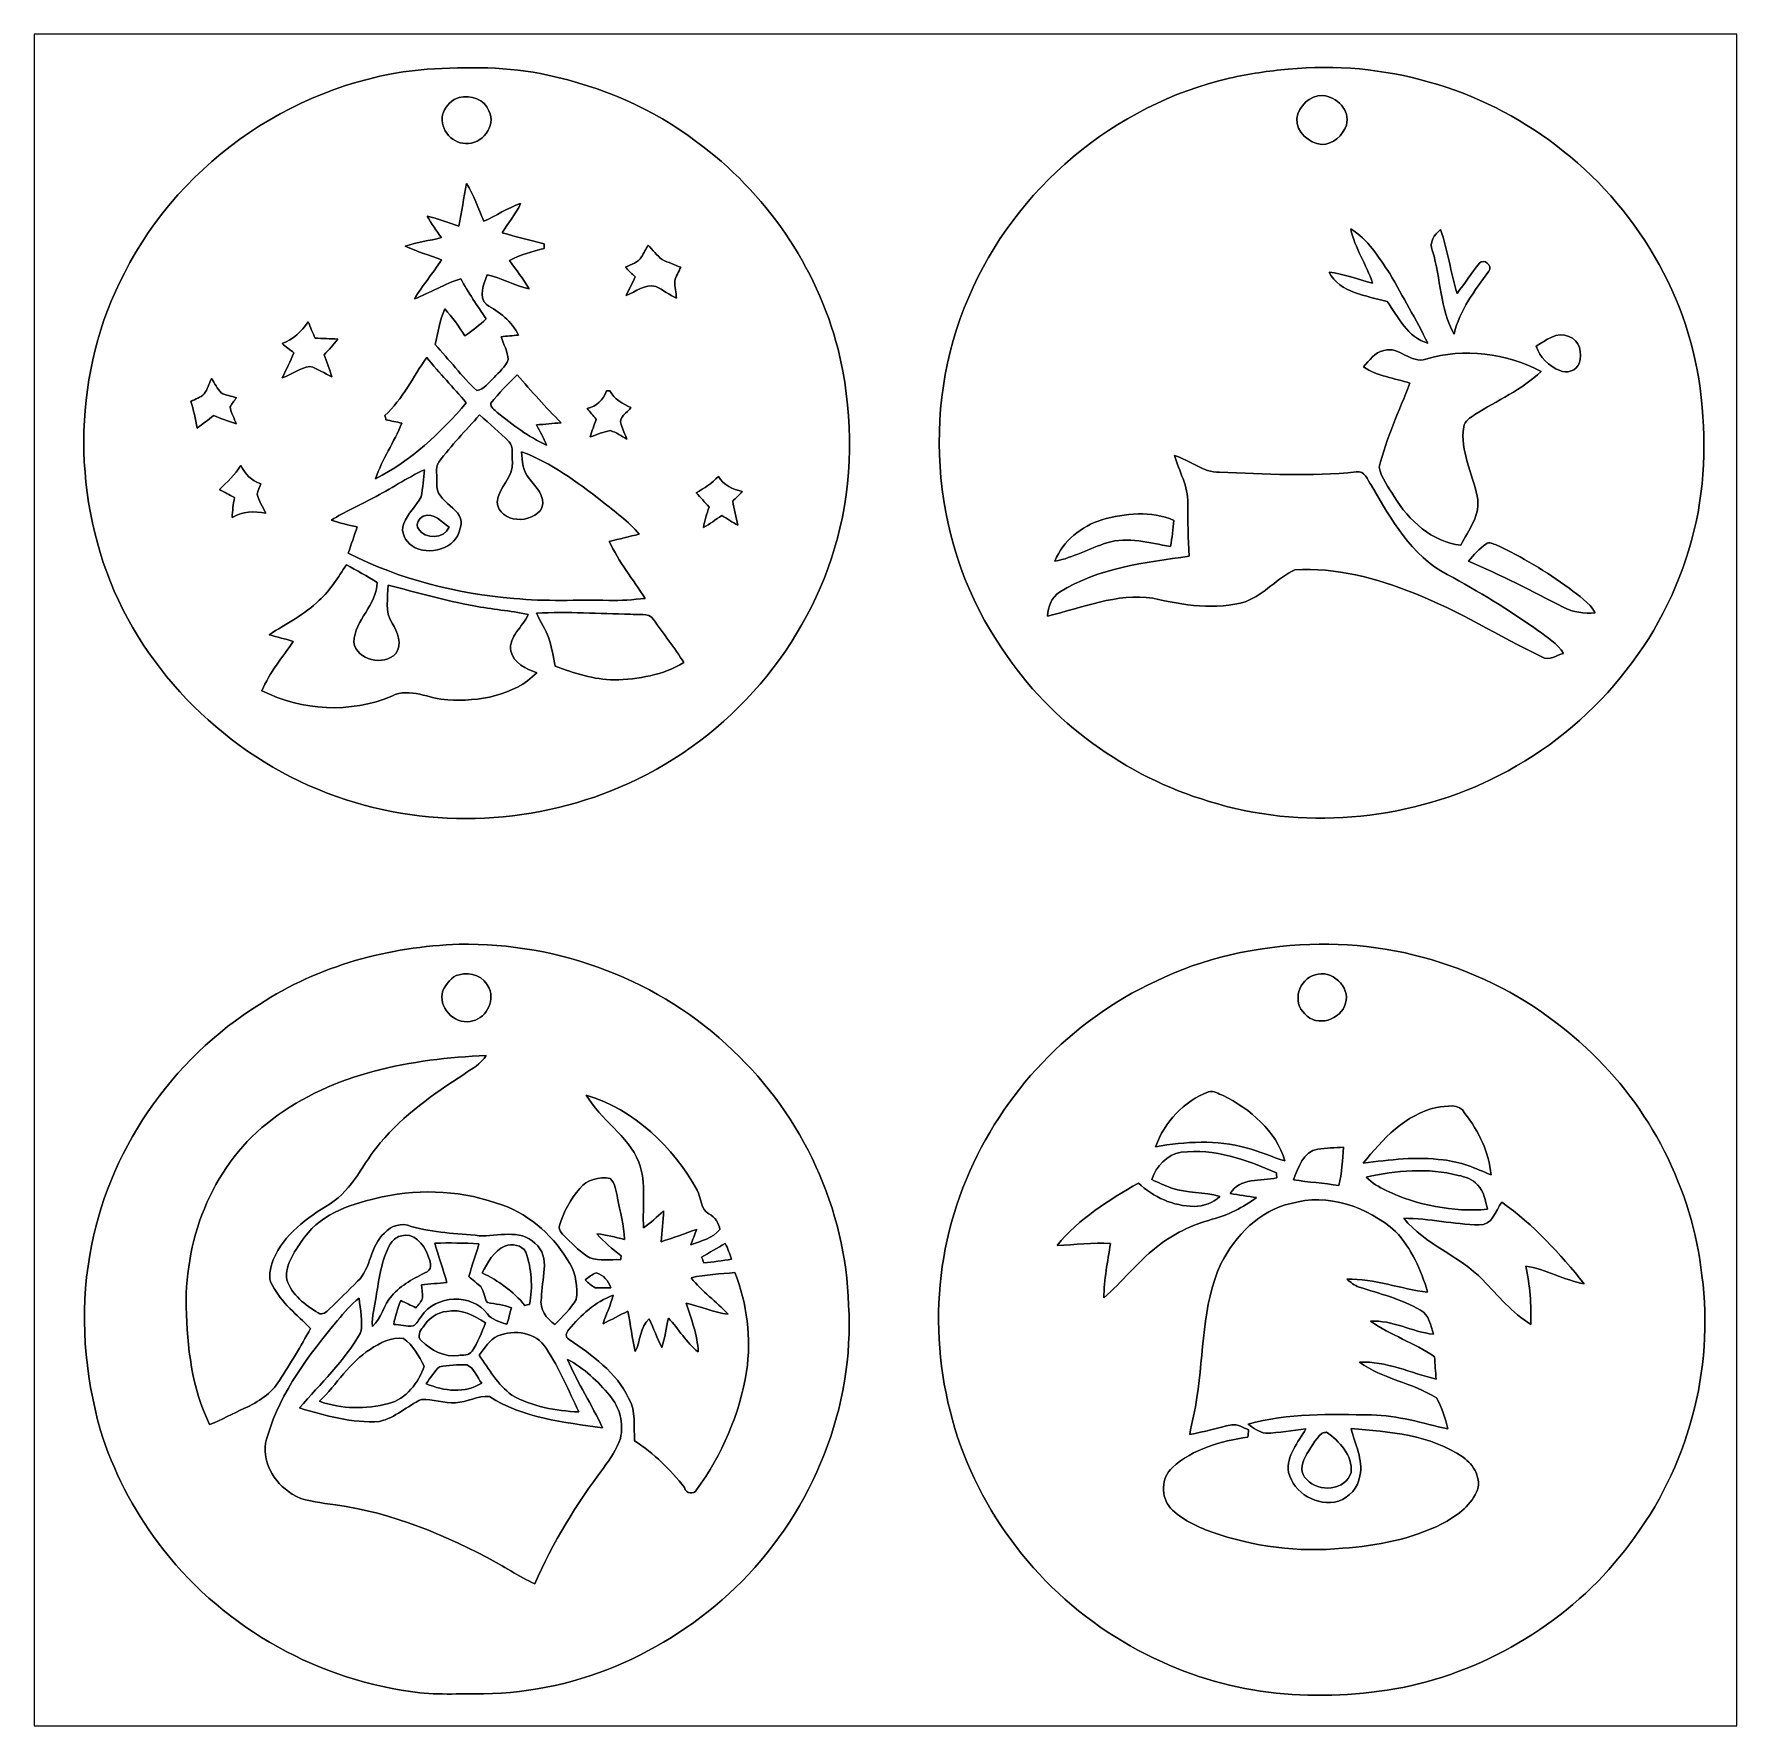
# Model space of a CAD drawing. Header units: centimetres. Extents: x -16.8 to 16.8, y -16.7 to 16.7.
import ezdxf

# ---------------------------------------------------------------- set-up
doc = ezdxf.new("R2010")
doc.units = ezdxf.units.CM
doc.header["$MEASUREMENT"] = 0
doc.layers.add('Layer 1', color=7, linetype='Continuous')

msp = doc.modelspace()

# ---------------------------------------------------------------- linework, layer by layer
at = {"layer": 'Layer 1', "color": 7}
for points, knots in [([(-16.77458, 16.66875), (-16.77458, 16.66875), (16.77458, 16.66875), (16.77458, 16.66875), (16.77458, 16.66875), (16.77458, 16.66875), (16.77458, -16.66875), (16.77458, -16.66875), (16.77458, -16.66875), (16.77458, -16.66875), (-16.77458, -16.66875), (-16.77458, -16.66875), (-16.77458, -16.66875), (-16.77458, -16.66875), (-16.77458, 16.66875), (-16.77458, 16.66875), (-16.77458, 16.66875), (-16.77458, 16.66875), (-16.77458, 16.66875), (-16.77458, 16.66875)], [0, 0, 0, 0, 0.16666667, 0.16666667, 0.16666667, 0.16666667, 0.33333333, 0.33333333, 0.33333333, 0.33333333, 0.5, 0.5, 0.5, 0.5, 0.66666667, 0.66666667, 0.66666667, 0.66666667, 1, 1, 1, 1]), ([(7.93574, 15.97731), (7.54697, 15.94344), (7.16033, 15.88347), (6.77933, 15.79915), (6.77933, 15.79915), (4.51309, 15.27881), (2.54529, 13.62534), (1.63901, 11.48433), (1.63901, 11.48433), (0.67169, 9.25442), (0.92357, 6.53344), (2.31246, 4.53425), (2.31246, 4.53425), (3.26072, 3.10198), (4.73498, 2.04117), (6.37611, 1.54869), (6.37611, 1.54869), (8.19079, 0.98072), (10.21574, 1.15711), (11.9253, 1.97767), (11.9253, 1.97767), (13.7735, 2.86244), (15.24564, 4.53566), (15.82455, 6.50804), (15.82455, 6.50804), (16.13288, 7.47289), (16.17662, 8.50441), (16.07009, 9.50595), (16.07009, 9.50595), (15.87147, 11.46916), (14.77716, 13.29725), (13.20729, 14.47624), (13.20729, 14.47624), (11.72351, 15.61853), (9.79911, 16.1604), (7.93574, 15.97731), (7.93574, 15.97731), (7.93574, 15.97731), (7.93574, 15.97731), (7.93574, 15.97731)], [0, 0, 0, 0, 0.09090909, 0.09090909, 0.09090909, 0.09090909, 0.18181818, 0.18181818, 0.18181818, 0.18181818, 0.27272727, 0.27272727, 0.27272727, 0.27272727, 0.36363636, 0.36363636, 0.36363636, 0.36363636, 0.45454545, 0.45454545, 0.45454545, 0.45454545, 0.54545455, 0.54545455, 0.54545455, 0.54545455, 0.63636364, 0.63636364, 0.63636364, 0.63636364, 0.72727273, 0.72727273, 0.72727273, 0.72727273, 0.81818182, 0.81818182, 0.81818182, 0.81818182, 1, 1, 1, 1]), ([(-9.03288, 15.97695), (-11.53301, 15.76987), (-13.86523, 14.19825), (-14.99588, 11.95846), (-14.99588, 11.95846), (-16.00024, 10.04182), (-16.0468, 7.67115), (-15.19379, 5.69101), (-15.19379, 5.69101), (-14.3443, 3.75497), (-12.6365, 2.2285), (-10.62567, 1.58256), (-10.62567, 1.58256), (-8.75524, 0.97049), (-6.64916, 1.12077), (-4.8835, 1.98861), (-4.8835, 1.98861), (-2.91253, 2.94005), (-1.39771, 4.80025), (-0.89853, 6.93455), (-0.89853, 6.93455), (-0.61595, 8.08778), (-0.65723, 9.31016), (-0.93486, 10.46021), (-0.93486, 10.46021), (-1.35361, 12.09181), (-2.36538, 13.55725), (-3.72569, 14.54714), (-3.72569, 14.54714), (-4.58223, 15.20261), (-5.59929, 15.63088), (-6.64951, 15.86018), (-6.64951, 15.86018), (-7.43021, 16.03587), (-8.23877, 16.01893), (-9.03288, 15.97695), (-9.03288, 15.97695), (-9.03288, 15.97695), (-9.03288, 15.97695), (-9.03288, 15.97695)], [0, 0, 0, 0, 0.09090909, 0.09090909, 0.09090909, 0.09090909, 0.18181818, 0.18181818, 0.18181818, 0.18181818, 0.27272727, 0.27272727, 0.27272727, 0.27272727, 0.36363636, 0.36363636, 0.36363636, 0.36363636, 0.45454545, 0.45454545, 0.45454545, 0.45454545, 0.54545455, 0.54545455, 0.54545455, 0.54545455, 0.63636364, 0.63636364, 0.63636364, 0.63636364, 0.72727273, 0.72727273, 0.72727273, 0.72727273, 0.81818182, 0.81818182, 0.81818182, 0.81818182, 1, 1, 1, 1]), ([(-8.39823, 15.41674), (-8.17386, 15.47777), (-7.89623, 15.38605), (-7.81226, 15.15392), (-7.81226, 15.15392), (-7.65986, 14.85371), (-7.95373, 14.48541), (-8.2744, 14.51504), (-8.2744, 14.51504), (-8.56686, 14.50904), (-8.81768, 14.85053), (-8.70938, 15.12887), (-8.70938, 15.12887), (-8.65258, 15.26117), (-8.54287, 15.38252), (-8.39823, 15.41674)], [0, 0, 0, 0, 0.2, 0.2, 0.2, 0.2, 0.4, 0.4, 0.4, 0.4, 0.6, 0.6, 0.6, 0.6, 1, 1, 1, 1]), ([(8.61342, 15.45907), (8.89459, 15.43438), (9.15599, 15.17121), (9.08156, 14.87311), (9.08156, 14.87311), (9.00994, 14.66956), (8.81697, 14.49387), (8.59402, 14.49317), (8.59402, 14.49317), (8.34143, 14.51998), (8.08884, 14.73835), (8.10366, 15.00576), (8.10366, 15.00576), (8.14176, 15.24882), (8.35801, 15.4619), (8.61342, 15.45907)], [0, 0, 0, 0, 0.2, 0.2, 0.2, 0.2, 0.4, 0.4, 0.4, 0.4, 0.6, 0.6, 0.6, 0.6, 1, 1, 1, 1]), ([(-8.40352, 12.88062), (-8.34672, 13.16143), (-8.31286, 13.44648), (-8.25465, 13.72694), (-8.25465, 13.72694), (-8.10613, 13.49587), (-8.02358, 13.23164), (-7.91386, 12.98116), (-7.91386, 12.98116), (-7.66868, 13.08841), (-7.44608, 13.24328), (-7.19208, 13.33006), (-7.19208, 13.33006), (-7.27675, 13.11804), (-7.43656, 12.95012), (-7.55015, 12.75433), (-7.55015, 12.75433), (-7.27675, 12.67389), (-6.99946, 12.60581), (-6.72359, 12.53349), (-6.72359, 12.53349), (-6.72359, 12.51162), (-6.72359, 12.46822), (-6.72324, 12.44635), (-6.72324, 12.44635), (-6.95713, 12.38285), (-7.19526, 12.32359), (-7.40974, 12.20823), (-7.40974, 12.20823), (-7.2771, 12.02373), (-7.13775, 11.8431), (-7.01957, 11.64872), (-7.01957, 11.64872), (-7.30709, 11.70799), (-7.5632, 11.86392), (-7.85072, 11.92424), (-7.85072, 11.92424), (-7.91245, 11.74256), (-8.02499, 11.49385), (-7.86236, 11.33757), (-7.86236, 11.33757), (-7.61224, 11.19152), (-7.35401, 11.00984), (-7.23089, 10.73785), (-7.23089, 10.73785), (-7.34519, 10.72621), (-7.45984, 10.71668), (-7.57414, 10.70539), (-7.57414, 10.70539), (-7.52722, 10.55546), (-7.43761, 10.41224), (-7.43338, 10.25349), (-7.43338, 10.25349), (-7.48418, 10.10849), (-7.61541, 10.01219), (-7.71172, 9.89894), (-7.71172, 9.89894), (-7.8172, 9.80863), (-7.90469, 9.6647), (-8.05427, 9.646), (-8.05427, 9.646), (-8.35484, 9.92011), (-8.59226, 10.25701), (-8.87448, 10.55017), (-8.87448, 10.55017), (-8.82086, 10.78653), (-8.77993, 11.02924), (-8.68398, 11.25291), (-8.68398, 11.25291), (-8.52946, 11.09345), (-8.40564, 10.90824), (-8.28534, 10.72233), (-8.28534, 10.72233), (-8.1347, 10.81934), (-7.99959, 10.93752), (-7.86624, 11.05641), (-7.86624, 11.05641), (-8.04016, 11.31676), (-8.21972, 11.57358), (-8.3693, 11.84839), (-8.3693, 11.84839), (-8.68539, 11.74327), (-8.97361, 11.57499), (-9.28053, 11.4487), (-9.28053, 11.4487), (-9.12001, 11.71646), (-8.91893, 11.9567), (-8.74642, 12.21669), (-8.74642, 12.21669), (-8.98278, 12.31159), (-9.22902, 12.38109), (-9.46044, 12.48904), (-9.46044, 12.48904), (-9.23078, 12.573), (-8.98454, 12.59311), (-8.74924, 12.65696), (-8.74924, 12.65696), (-8.84555, 12.7956), (-8.94327, 12.93389), (-9.03076, 13.07853), (-9.03076, 13.07853), (-8.81451, 13.03655), (-8.61201, 12.94836), (-8.40352, 12.88062)], [0, 0, 0, 0, 0.03703704, 0.03703704, 0.03703704, 0.03703704, 0.07407407, 0.07407407, 0.07407407, 0.07407407, 0.11111111, 0.11111111, 0.11111111, 0.11111111, 0.14814815, 0.14814815, 0.14814815, 0.14814815, 0.18518519, 0.18518519, 0.18518519, 0.18518519, 0.22222222, 0.22222222, 0.22222222, 0.22222222, 0.25925926, 0.25925926, 0.25925926, 0.25925926, 0.2962963, 0.2962963, 0.2962963, 0.2962963, 0.33333333, 0.33333333, 0.33333333, 0.33333333, 0.37037037, 0.37037037, 0.37037037, 0.37037037, 0.40740741, 0.40740741, 0.40740741, 0.40740741, 0.44444444, 0.44444444, 0.44444444, 0.44444444, 0.48148148, 0.48148148, 0.48148148, 0.48148148, 0.51851852, 0.51851852, 0.51851852, 0.51851852, 0.55555556, 0.55555556, 0.55555556, 0.55555556, 0.59259259, 0.59259259, 0.59259259, 0.59259259, 0.62962963, 0.62962963, 0.62962963, 0.62962963, 0.66666667, 0.66666667, 0.66666667, 0.66666667, 0.7037037, 0.7037037, 0.7037037, 0.7037037, 0.74074074, 0.74074074, 0.74074074, 0.74074074, 0.77777778, 0.77777778, 0.77777778, 0.77777778, 0.81481481, 0.81481481, 0.81481481, 0.81481481, 0.85185185, 0.85185185, 0.85185185, 0.85185185, 0.88888889, 0.88888889, 0.88888889, 0.88888889, 0.92592593, 0.92592593, 0.92592593, 0.92592593, 1, 1, 1, 1]), ([(9.16481, 12.83194), (9.50807, 12.62556), (9.71726, 12.27032), (9.93528, 11.94752), (9.93528, 11.94752), (10.19069, 11.49491), (10.45281, 11.04547), (10.68282, 10.5791), (10.68282, 10.5791), (10.28771, 10.68317), (10.09791, 11.09768), (9.88201, 11.40178), (9.88201, 11.40178), (9.47314, 11.51149), (8.95773, 11.56441), (8.73795, 11.97998), (8.73795, 11.97998), (9.03182, 11.94012), (9.30981, 11.83287), (9.59591, 11.75985), (9.59591, 11.75985), (9.47773, 12.12744), (9.24419, 12.44953), (9.16481, 12.83194)], [0, 0, 0, 0, 0.14285714, 0.14285714, 0.14285714, 0.14285714, 0.28571429, 0.28571429, 0.28571429, 0.28571429, 0.42857143, 0.42857143, 0.42857143, 0.42857143, 0.57142857, 0.57142857, 0.57142857, 0.57142857, 0.71428571, 0.71428571, 0.71428571, 0.71428571, 1, 1, 1, 1]), ([(10.77842, 12.39273), (10.69657, 12.5663), (10.81758, 12.71376), (10.93682, 12.81889), (10.93682, 12.81889), (11.07299, 12.40649), (11.13684, 11.97504), (11.26243, 11.55982), (11.26243, 11.55982), (11.41271, 11.75314), (11.54571, 11.96058), (11.69952, 12.15108), (11.69952, 12.15108), (11.78207, 12.26397), (11.97398, 12.10592), (11.88579, 11.99515), (11.88579, 11.99515), (11.61133, 11.61027), (11.30688, 11.23103), (11.20387, 10.75725), (11.20387, 10.75725), (10.92094, 11.25432), (10.9407, 11.85439), (10.77842, 12.39273)], [0, 0, 0, 0, 0.14285714, 0.14285714, 0.14285714, 0.14285714, 0.28571429, 0.28571429, 0.28571429, 0.28571429, 0.42857143, 0.42857143, 0.42857143, 0.42857143, 0.57142857, 0.57142857, 0.57142857, 0.57142857, 0.71428571, 0.71428571, 0.71428571, 0.71428571, 1, 1, 1, 1]), ([(-4.67431, 12.51197), (-4.58258, 12.41672), (-4.50497, 12.30524), (-4.39949, 12.2241), (-4.39949, 12.2241), (-4.28096, 12.16766), (-4.15713, 12.12144), (-4.03472, 12.07311), (-4.03472, 12.07311), (-4.07458, 11.98316), (-4.13209, 11.89778), (-4.14973, 11.79936), (-4.14973, 11.79936), (-4.1529, 11.68647), (-4.1275, 11.57534), (-4.11621, 11.46351), (-4.11621, 11.46351), (-4.25697, 11.53266), (-4.38609, 11.62297), (-4.52332, 11.69741), (-4.52332, 11.69741), (-4.73992, 11.75103), (-4.91843, 11.58593), (-5.10928, 11.51925), (-5.10928, 11.51925), (-5.05354, 11.64308), (-4.98263, 11.75985), (-4.93501, 11.88685), (-4.93501, 11.88685), (-4.98193, 11.93341), (-5.07541, 12.02619), (-5.12233, 12.07276), (-5.12233, 12.07276), (-5.01086, 12.12885), (-4.87433, 12.16413), (-4.80589, 12.27808), (-4.80589, 12.27808), (-4.75791, 12.35357), (-4.7184, 12.43401), (-4.67431, 12.51197)], [0, 0, 0, 0, 0.09090909, 0.09090909, 0.09090909, 0.09090909, 0.18181818, 0.18181818, 0.18181818, 0.18181818, 0.27272727, 0.27272727, 0.27272727, 0.27272727, 0.36363636, 0.36363636, 0.36363636, 0.36363636, 0.45454545, 0.45454545, 0.45454545, 0.45454545, 0.54545455, 0.54545455, 0.54545455, 0.54545455, 0.63636364, 0.63636364, 0.63636364, 0.63636364, 0.72727273, 0.72727273, 0.72727273, 0.72727273, 0.81818182, 0.81818182, 0.81818182, 0.81818182, 1, 1, 1, 1]), ([(-11.88861, 10.57204), (-11.66495, 10.64084), (-11.51255, 10.81511), (-11.37567, 10.99608), (-11.37567, 10.99608), (-11.32734, 10.89025), (-11.28324, 10.78265), (-11.23668, 10.67611), (-11.23668, 10.67611), (-11.08851, 10.67118), (-10.93999, 10.66553), (-10.79112, 10.65953), (-10.79112, 10.65953), (-10.87226, 10.54911), (-10.9661, 10.44928), (-11.05817, 10.34803), (-11.05817, 10.34803), (-11.00526, 10.20551), (-10.95199, 10.06263), (-10.90754, 9.91694), (-10.90754, 9.91694), (-11.05464, 9.97973), (-11.18729, 10.07921), (-11.34216, 10.12119), (-11.34216, 10.12119), (-11.53654, 10.08662), (-11.7027, 9.96527), (-11.88403, 9.89401), (-11.88403, 9.89401), (-11.81029, 10.06052), (-11.72281, 10.22068), (-11.65366, 10.38931), (-11.65366, 10.38931), (-11.7348, 10.44646), (-11.81382, 10.50678), (-11.88861, 10.57204)], [0, 0, 0, 0, 0.1, 0.1, 0.1, 0.1, 0.2, 0.2, 0.2, 0.2, 0.3, 0.3, 0.3, 0.3, 0.4, 0.4, 0.4, 0.4, 0.5, 0.5, 0.5, 0.5, 0.6, 0.6, 0.6, 0.6, 0.7, 0.7, 0.7, 0.7, 0.8, 0.8, 0.8, 0.8, 1, 1, 1, 1]), ([(12.821, 10.5216), (13.00903, 10.62637), (13.22952, 10.82393), (13.46024, 10.70963), (13.46024, 10.70963), (13.67684, 10.64048), (13.73505, 10.37343), (13.66873, 10.18046), (13.66873, 10.18046), (13.61017, 10.03582), (13.4239, 9.97091), (13.28455, 10.03653), (13.28455, 10.03653), (13.07677, 10.13001), (12.88344, 10.29406), (12.821, 10.5216)], [0, 0, 0, 0, 0.2, 0.2, 0.2, 0.2, 0.4, 0.4, 0.4, 0.4, 0.6, 0.6, 0.6, 0.6, 1, 1, 1, 1]), ([(9.81992, 10.43587), (10.11696, 10.52266), (10.35297, 10.16), (10.64789, 10.26442), (10.64789, 10.26442), (11.39896, 10.49337), (12.22728, 10.38084), (12.91837, 10.02277), (12.91837, 10.02277), (12.53525, 9.66117), (12.05054, 9.44633), (11.60956, 9.17011), (11.60956, 9.17011), (11.52066, 9.10872), (11.41412, 9.04311), (11.39084, 8.92951), (11.39084, 8.92951), (11.31147, 8.45114), (11.57217, 8.01934), (11.65366, 7.56179), (11.65366, 7.56179), (11.74821, 7.2076), (11.47621, 6.89504), (11.33299, 6.59694), (11.33299, 6.59694), (10.76396, 6.65974), (10.31099, 7.08413), (10.02136, 7.55332), (10.02136, 7.55332), (9.91235, 7.73747), (9.76524, 7.91704), (9.72644, 8.13188), (9.72644, 8.13188), (9.86402, 8.70444), (10.11767, 9.24172), (10.33321, 9.78817), (10.33321, 9.78817), (10.02594, 9.89083), (9.68939, 9.92717), (9.41458, 10.10849), (9.41458, 10.10849), (9.53064, 10.23726), (9.63824, 10.39954), (9.81992, 10.43587)], [0, 0, 0, 0, 0.08333333, 0.08333333, 0.08333333, 0.08333333, 0.16666667, 0.16666667, 0.16666667, 0.16666667, 0.25, 0.25, 0.25, 0.25, 0.33333333, 0.33333333, 0.33333333, 0.33333333, 0.41666667, 0.41666667, 0.41666667, 0.41666667, 0.5, 0.5, 0.5, 0.5, 0.58333333, 0.58333333, 0.58333333, 0.58333333, 0.66666667, 0.66666667, 0.66666667, 0.66666667, 0.75, 0.75, 0.75, 0.75, 0.83333333, 0.83333333, 0.83333333, 0.83333333, 1, 1, 1, 1]), ([(-9.86508, 9.15247), (-9.5123, 9.47737), (-9.30769, 9.91059), (-9.03781, 10.29688), (-9.03781, 10.29688), (-8.79193, 9.98643), (-8.51394, 9.70421), (-8.25888, 9.40153), (-8.25888, 9.40153), (-8.76618, 8.80851), (-9.34755, 8.26135), (-10.04852, 7.90469), (-10.04852, 7.90469), (-9.91941, 8.28957), (-9.67952, 8.62471), (-9.53135, 9.00183), (-9.53135, 9.00183), (-9.63436, 9.02406), (-9.73808, 9.04734), (-9.84109, 9.06886), (-9.84109, 9.06886), (-9.84709, 9.08967), (-9.85908, 9.13165), (-9.86508, 9.15247)], [0, 0, 0, 0, 0.14285714, 0.14285714, 0.14285714, 0.14285714, 0.28571429, 0.28571429, 0.28571429, 0.28571429, 0.42857143, 0.42857143, 0.42857143, 0.42857143, 0.57142857, 0.57142857, 0.57142857, 0.57142857, 0.71428571, 0.71428571, 0.71428571, 0.71428571, 1, 1, 1, 1]), ([(-13.42355, 9.57686), (-13.35793, 9.66787), (-13.32724, 9.779), (-13.27926, 9.87989), (-13.27926, 9.87989), (-13.2147, 9.78747), (-13.16602, 9.68234), (-13.0877, 9.60014), (-13.0877, 9.60014), (-12.99669, 9.54722), (-12.88697, 9.53664), (-12.78819, 9.50207), (-12.78819, 9.50207), (-12.83018, 9.44245), (-12.87886, 9.38671), (-12.91096, 9.32039), (-12.91096, 9.32039), (-12.89932, 9.2015), (-12.82735, 9.09884), (-12.79066, 8.98631), (-12.79066, 8.98631), (-12.94306, 9.03464), (-13.09158, 9.09496), (-13.24116, 9.15176), (-13.24116, 9.15176), (-13.34664, 9.06674), (-13.45106, 8.97996), (-13.56431, 8.90517), (-13.56431, 8.90517), (-13.595, 9.08297), (-13.62886, 9.26042), (-13.68496, 9.43151), (-13.68496, 9.43151), (-13.59606, 9.47596), (-13.49481, 9.50489), (-13.42355, 9.57686)], [0, 0, 0, 0, 0.1, 0.1, 0.1, 0.1, 0.2, 0.2, 0.2, 0.2, 0.3, 0.3, 0.3, 0.3, 0.4, 0.4, 0.4, 0.4, 0.5, 0.5, 0.5, 0.5, 0.6, 0.6, 0.6, 0.6, 0.7, 0.7, 0.7, 0.7, 0.8, 0.8, 0.8, 0.8, 1, 1, 1, 1]), ([(-7.77628, 9.39659), (-7.61929, 9.59732), (-7.43373, 9.77336), (-7.25558, 9.95504), (-7.25558, 9.95504), (-6.97512, 9.6333), (-6.69466, 9.31157), (-6.39198, 9.0103), (-6.39198, 9.0103), (-6.5532, 8.99477), (-6.71407, 8.98137), (-6.87493, 8.96726), (-6.87493, 8.96726), (-6.80791, 8.83532), (-6.73523, 8.7062), (-6.67632, 8.57038), (-6.67632, 8.57038), (-7.03298, 8.72843), (-7.34554, 8.9722), (-7.65034, 9.21209), (-7.65034, 9.21209), (-7.70149, 9.26465), (-7.78545, 9.31263), (-7.77628, 9.39659)], [0, 0, 0, 0, 0.14285714, 0.14285714, 0.14285714, 0.14285714, 0.28571429, 0.28571429, 0.28571429, 0.28571429, 0.42857143, 0.42857143, 0.42857143, 0.42857143, 0.57142857, 0.57142857, 0.57142857, 0.57142857, 0.71428571, 0.71428571, 0.71428571, 0.71428571, 1, 1, 1, 1]), ([(-5.49804, 9.64001), (-5.48146, 9.64036), (-5.44795, 9.64071), (-5.43101, 9.64106), (-5.43101, 9.64106), (-5.34106, 9.47596), (-5.17984, 9.38389), (-5.01438, 9.30945), (-5.01438, 9.30945), (-5.086, 9.20785), (-5.26768, 9.11966), (-5.20559, 8.97431), (-5.20559, 8.97431), (-5.17208, 8.87836), (-5.13398, 8.78346), (-5.09834, 8.68821), (-5.09834, 8.68821), (-5.20524, 8.7436), (-5.30331, 8.8205), (-5.42008, 8.85402), (-5.42008, 8.85402), (-5.55872, 8.83955), (-5.68466, 8.76935), (-5.81695, 8.72984), (-5.81695, 8.72984), (-5.78379, 8.84767), (-5.74252, 8.96267), (-5.69983, 9.07697), (-5.69983, 9.07697), (-5.75945, 9.14753), (-5.81978, 9.21702), (-5.87904, 9.28758), (-5.87904, 9.28758), (-5.69101, 9.33379), (-5.55413, 9.45727), (-5.49804, 9.64001)], [0, 0, 0, 0, 0.1, 0.1, 0.1, 0.1, 0.2, 0.2, 0.2, 0.2, 0.3, 0.3, 0.3, 0.3, 0.4, 0.4, 0.4, 0.4, 0.5, 0.5, 0.5, 0.5, 0.6, 0.6, 0.6, 0.6, 0.7, 0.7, 0.7, 0.7, 0.8, 0.8, 0.8, 0.8, 1, 1, 1, 1]), ([(-8.79898, 8.23524), (-8.55698, 8.5658), (-8.26735, 8.85754), (-7.99818, 9.16552), (-7.99818, 9.16552), (-7.80415, 8.98913), (-7.59636, 8.8265), (-7.41751, 8.63388), (-7.41751, 8.63388), (-7.31555, 8.53193), (-7.37306, 8.36224), (-7.35189, 8.23736), (-7.35189, 8.23736), (-7.32014, 7.93468), (-7.63235, 7.73536), (-7.6521, 7.44784), (-7.6521, 7.44784), (-7.61753, 7.02698), (-6.94337, 7.00087), (-6.76804, 7.33566), (-6.76804, 7.33566), (-6.69678, 7.56603), (-6.8901, 7.741), (-7.01534, 7.90681), (-7.01534, 7.90681), (-7.14516, 8.04968), (-7.15821, 8.25253), (-7.16809, 8.43633), (-7.16809, 8.43633), (-6.58178, 8.22184), (-6.07836, 7.84154), (-5.58729, 7.46654), (-5.58729, 7.46654), (-5.33506, 7.25805), (-5.06413, 7.06543), (-4.84999, 6.81567), (-4.84999, 6.81567), (-5.04649, 6.76522), (-5.24404, 6.72042), (-5.44124, 6.67314), (-5.44124, 6.67314), (-5.26062, 6.2678), (-4.96923, 5.92384), (-4.73639, 5.54814), (-4.73639, 5.54814), (-4.97417, 5.52768), (-5.21123, 5.49663), (-5.45006, 5.51039), (-5.45006, 5.51039), (-6.07378, 5.52521), (-6.69996, 5.48111), (-7.32155, 5.54884), (-7.32155, 5.54884), (-8.45114, 5.64268), (-9.57333, 5.91926), (-10.58333, 6.44243), (-10.58333, 6.44243), (-10.53183, 6.61564), (-10.46127, 6.78251), (-10.41083, 6.95607), (-10.41083, 6.95607), (-10.58086, 6.99488), (-10.75196, 7.03051), (-10.91671, 7.08942), (-10.91671, 7.08942), (-10.65989, 7.26158), (-10.3692, 7.37447), (-10.10073, 7.52687), (-10.10073, 7.52687), (-9.7536, 7.69902), (-9.43434, 7.92304), (-9.08226, 8.08496), (-9.08226, 8.08496), (-9.09638, 7.90646), (-9.11789, 7.7283), (-9.14718, 7.55121), (-9.14718, 7.55121), (-9.24913, 7.36741), (-9.41352, 7.2203), (-9.49184, 7.02169), (-9.49184, 7.02169), (-9.5571, 6.85518), (-9.46291, 6.67667), (-9.3278, 6.58142), (-9.3278, 6.58142), (-8.99936, 6.37469), (-8.45326, 6.51933), (-8.37706, 6.93244), (-8.37706, 6.93244), (-8.24018, 7.32226), (-8.88824, 7.4295), (-8.83991, 7.81403), (-8.83991, 7.81403), (-8.82368, 7.94914), (-8.88224, 8.11389), (-8.79898, 8.23524)], [0, 0, 0, 0, 0.04, 0.04, 0.04, 0.04, 0.08, 0.08, 0.08, 0.08, 0.12, 0.12, 0.12, 0.12, 0.16, 0.16, 0.16, 0.16, 0.2, 0.2, 0.2, 0.2, 0.24, 0.24, 0.24, 0.24, 0.28, 0.28, 0.28, 0.28, 0.32, 0.32, 0.32, 0.32, 0.36, 0.36, 0.36, 0.36, 0.4, 0.4, 0.4, 0.4, 0.44, 0.44, 0.44, 0.44, 0.48, 0.48, 0.48, 0.48, 0.52, 0.52, 0.52, 0.52, 0.56, 0.56, 0.56, 0.56, 0.6, 0.6, 0.6, 0.6, 0.64, 0.64, 0.64, 0.64, 0.68, 0.68, 0.68, 0.68, 0.72, 0.72, 0.72, 0.72, 0.76, 0.76, 0.76, 0.76, 0.8, 0.8, 0.8, 0.8, 0.84, 0.84, 0.84, 0.84, 0.88, 0.88, 0.88, 0.88, 0.92, 0.92, 0.92, 0.92, 1, 1, 1, 1]), ([(-12.70141, 8.16822), (-12.61533, 8.00382), (-12.49151, 7.86201), (-12.30912, 7.80486), (-12.30912, 7.80486), (-12.33452, 7.73924), (-12.36804, 7.67539), (-12.37756, 7.60483), (-12.37756, 7.60483), (-12.34969, 7.46866), (-12.26538, 7.35295), (-12.21034, 7.22665), (-12.21034, 7.22665), (-12.43718, 7.27181), (-12.67178, 7.26793), (-12.87286, 7.14128), (-12.87286, 7.14128), (-12.86686, 7.27357), (-12.84676, 7.40516), (-12.82806, 7.53604), (-12.82806, 7.53604), (-12.92543, 7.59178), (-13.02491, 7.64364), (-13.12439, 7.69549), (-13.12439, 7.69549), (-12.96882, 7.83978), (-12.81148, 7.98477), (-12.70141, 8.16822)], [0, 0, 0, 0, 0.125, 0.125, 0.125, 0.125, 0.25, 0.25, 0.25, 0.25, 0.375, 0.375, 0.375, 0.375, 0.5, 0.5, 0.5, 0.5, 0.625, 0.625, 0.625, 0.625, 0.75, 0.75, 0.75, 0.75, 1, 1, 1, 1]), ([(5.69348, 8.36401), (5.99757, 8.27546), (6.24981, 8.02922), (6.57931, 8.03522), (6.57931, 8.03522), (7.47712, 7.99888), (8.37882, 7.94667), (9.27488, 8.04192), (9.27488, 8.04192), (9.44316, 8.07402), (9.49713, 7.88282), (9.57192, 7.77205), (9.57192, 7.77205), (9.95574, 7.11024), (10.36355, 6.3881), (11.06593, 6.02015), (11.06593, 6.02015), (11.68259, 5.68748), (12.28302, 5.32412), (12.85346, 4.91702), (12.85346, 4.91702), (13.03549, 4.78367), (13.23657, 4.65949), (13.36005, 4.46405), (13.36005, 4.46405), (13.22176, 4.43336), (13.0743, 4.31024), (12.93213, 4.39632), (12.93213, 4.39632), (12.08652, 4.80166), (11.28924, 5.31001), (10.41224, 5.64974), (10.41224, 5.64974), (9.6714, 5.95454), (8.86989, 6.15774), (8.06556, 6.11188), (8.06556, 6.11188), (7.71984, 5.95207), (7.46689, 5.63069), (7.10741, 5.48922), (7.10741, 5.48922), (6.50522, 5.30437), (5.86881, 5.41796), (5.26874, 5.55061), (5.26874, 5.55061), (4.55401, 5.66173), (3.87526, 5.35658), (3.19088, 5.201), (3.19088, 5.201), (3.20146, 5.38198), (3.27025, 5.57071), (3.42935, 5.67196), (3.42935, 5.67196), (4.19171, 6.15103), (5.10999, 6.25369), (5.98241, 6.38034), (5.98241, 6.38034), (5.96336, 6.72747), (5.95383, 7.07566), (5.95454, 7.42315), (5.95454, 7.42315), (5.97253, 7.75864), (5.77921, 8.04968), (5.69348, 8.36401)], [0, 0, 0, 0, 0.05882353, 0.05882353, 0.05882353, 0.05882353, 0.11764706, 0.11764706, 0.11764706, 0.11764706, 0.17647059, 0.17647059, 0.17647059, 0.17647059, 0.23529412, 0.23529412, 0.23529412, 0.23529412, 0.29411765, 0.29411765, 0.29411765, 0.29411765, 0.35294118, 0.35294118, 0.35294118, 0.35294118, 0.41176471, 0.41176471, 0.41176471, 0.41176471, 0.47058824, 0.47058824, 0.47058824, 0.47058824, 0.52941176, 0.52941176, 0.52941176, 0.52941176, 0.58823529, 0.58823529, 0.58823529, 0.58823529, 0.64705882, 0.64705882, 0.64705882, 0.64705882, 0.70588235, 0.70588235, 0.70588235, 0.70588235, 0.76470588, 0.76470588, 0.76470588, 0.76470588, 0.82352941, 0.82352941, 0.82352941, 0.82352941, 0.88235294, 0.88235294, 0.88235294, 0.88235294, 1, 1, 1, 1]), ([(-3.72851, 7.62988), (-3.57011, 7.71878), (-3.41877, 7.82038), (-3.29212, 7.95126), (-3.29212, 7.95126), (-3.18946, 7.78016), (-3.00955, 7.70114), (-2.82328, 7.65281), (-2.82328, 7.65281), (-2.8829, 7.58896), (-2.94464, 7.52722), (-3.00884, 7.4676), (-3.00884, 7.4676), (-2.98274, 7.30638), (-2.9397, 7.14869), (-2.90654, 6.98923), (-2.90654, 6.98923), (-3.01449, 7.05097), (-3.11961, 7.11729), (-3.22474, 7.18256), (-3.22474, 7.18256), (-3.34504, 7.10142), (-3.46287, 7.0171), (-3.58881, 6.94514), (-3.58881, 6.94514), (-3.5627, 7.08237), (-3.52072, 7.21572), (-3.47486, 7.34766), (-3.47486, 7.34766), (-3.55918, 7.4422), (-3.6449, 7.53533), (-3.72851, 7.62988)], [0, 0, 0, 0, 0.11111111, 0.11111111, 0.11111111, 0.11111111, 0.22222222, 0.22222222, 0.22222222, 0.22222222, 0.33333333, 0.33333333, 0.33333333, 0.33333333, 0.44444444, 0.44444444, 0.44444444, 0.44444444, 0.55555556, 0.55555556, 0.55555556, 0.55555556, 0.66666667, 0.66666667, 0.66666667, 0.66666667, 0.77777778, 0.77777778, 0.77777778, 0.77777778, 1, 1, 1, 1]), ([(-9.10555, 7.17127), (-8.89071, 7.24606), (-8.74748, 7.0552), (-8.59331, 6.94972), (-8.59331, 6.94972), (-8.70797, 6.71371), (-9.06604, 6.70631), (-9.20362, 6.91938), (-9.20362, 6.91938), (-9.26747, 7.01463), (-9.19021, 7.12329), (-9.10555, 7.17127)], [0, 0, 0, 0, 0.25, 0.25, 0.25, 0.25, 0.5, 0.5, 0.5, 0.5, 1, 1, 1, 1]), ([(4.26261, 7.09718), (4.72087, 7.22312), (5.23311, 7.28133), (5.68113, 7.08625), (5.68113, 7.08625), (5.65926, 6.91515), (5.65044, 6.74123), (5.61375, 6.57225), (5.61375, 6.57225), (5.20136, 6.64139), (4.77696, 6.77404), (4.36139, 6.64281), (4.36139, 6.64281), (4.01461, 6.53909), (3.69817, 6.34612), (3.33834, 6.28368), (3.33834, 6.28368), (3.4925, 6.68761), (3.86045, 6.96842), (4.26261, 7.09718)], [0, 0, 0, 0, 0.16666667, 0.16666667, 0.16666667, 0.16666667, 0.33333333, 0.33333333, 0.33333333, 0.33333333, 0.5, 0.5, 0.5, 0.5, 0.66666667, 0.66666667, 0.66666667, 0.66666667, 1, 1, 1, 1]), ([(11.8297, 6.61987), (11.89108, 6.67032), (11.9701, 6.6234), (12.0336, 6.60118), (12.0336, 6.60118), (12.54125, 6.36799), (13.01891, 6.07413), (13.47188, 5.74781), (13.47188, 5.74781), (13.65814, 5.60493), (13.86522, 5.47194), (13.98376, 5.26203), (13.98376, 5.26203), (13.76715, 5.25286), (13.5442, 5.26768), (13.35229, 5.3781), (13.35229, 5.3781), (12.73492, 5.6896), (12.12356, 6.01416), (11.48503, 6.28015), (11.48503, 6.28015), (11.58769, 6.40397), (11.69705, 6.52674), (11.8297, 6.61987)], [0, 0, 0, 0, 0.14285714, 0.14285714, 0.14285714, 0.14285714, 0.28571429, 0.28571429, 0.28571429, 0.28571429, 0.42857143, 0.42857143, 0.42857143, 0.42857143, 0.57142857, 0.57142857, 0.57142857, 0.57142857, 0.71428571, 0.71428571, 0.71428571, 0.71428571, 1, 1, 1, 1]), ([(-10.62143, 6.20748), (-10.41294, 6.1027), (-10.21362, 5.98135), (-10.01183, 5.86423), (-10.01183, 5.86423), (-10.0263, 5.41831), (-10.45104, 5.12798), (-10.47679, 4.68559), (-10.47679, 4.68559), (-10.41718, 4.32999), (-9.88236, 4.20617), (-9.64918, 4.4637), (-9.64918, 4.4637), (-9.50842, 4.64714), (-9.61566, 4.89056), (-9.71938, 5.06271), (-9.71938, 5.06271), (-9.86896, 5.2832), (-9.80017, 5.56225), (-9.80017, 5.81131), (-9.80017, 5.81131), (-9.23925, 5.66491), (-8.68045, 5.50757), (-8.11001, 5.40209), (-8.11001, 5.40209), (-7.75582, 5.334), (-7.39528, 5.30789), (-7.0425, 5.23275), (-7.0425, 5.23275), (-7.13952, 4.97981), (-7.43444, 4.80977), (-7.37976, 4.50956), (-7.37976, 4.50956), (-7.32402, 4.26932), (-7.07884, 4.16278), (-6.87141, 4.08199), (-6.87141, 4.08199), (-7.32084, 3.62938), (-8.01194, 3.51331), (-8.62436, 3.54859), (-8.62436, 3.54859), (-8.99372, 3.56376), (-9.36096, 3.80224), (-9.72538, 3.62514), (-9.72538, 3.62514), (-10.54241, 3.27907), (-11.49703, 3.33058), (-12.28478, 3.73027), (-12.28478, 3.73027), (-12.13838, 4.08905), (-11.8805, 4.38256), (-11.66954, 4.70253), (-11.66954, 4.70253), (-11.82723, 4.74909), (-11.98774, 4.78649), (-12.14579, 4.832), (-12.14579, 4.832), (-11.81276, 5.05319), (-11.44058, 5.22429), (-11.15695, 5.51251), (-11.15695, 5.51251), (-10.93435, 5.70794), (-10.78406, 5.96406), (-10.62143, 6.20748)], [0, 0, 0, 0, 0.05882353, 0.05882353, 0.05882353, 0.05882353, 0.11764706, 0.11764706, 0.11764706, 0.11764706, 0.17647059, 0.17647059, 0.17647059, 0.17647059, 0.23529412, 0.23529412, 0.23529412, 0.23529412, 0.29411765, 0.29411765, 0.29411765, 0.29411765, 0.35294118, 0.35294118, 0.35294118, 0.35294118, 0.41176471, 0.41176471, 0.41176471, 0.41176471, 0.47058824, 0.47058824, 0.47058824, 0.47058824, 0.52941176, 0.52941176, 0.52941176, 0.52941176, 0.58823529, 0.58823529, 0.58823529, 0.58823529, 0.64705882, 0.64705882, 0.64705882, 0.64705882, 0.70588235, 0.70588235, 0.70588235, 0.70588235, 0.76470588, 0.76470588, 0.76470588, 0.76470588, 0.82352941, 0.82352941, 0.82352941, 0.82352941, 0.88235294, 0.88235294, 0.88235294, 0.88235294, 1, 1, 1, 1]), ([(-6.87352, 5.25533), (-6.25793, 5.29308), (-5.64198, 5.24616), (-5.02603, 5.23946), (-5.02603, 5.23946), (-4.88174, 5.21018), (-4.66654, 5.28532), (-4.57024, 5.13433), (-4.57024, 5.13433), (-4.3748, 4.84858), (-4.15608, 4.5787), (-3.97298, 4.28484), (-3.97298, 4.28484), (-4.38185, 4.03401), (-4.87116, 3.95676), (-5.34353, 3.94335), (-5.34353, 3.94335), (-5.74604, 3.94688), (-6.13128, 4.0767), (-6.50558, 4.21146), (-6.50558, 4.21146), (-6.54191, 4.39808), (-6.57789, 4.58541), (-6.63116, 4.76779), (-6.63116, 4.76779), (-6.69219, 4.93959), (-6.80544, 5.0867), (-6.87352, 5.25533)], [0, 0, 0, 0, 0.125, 0.125, 0.125, 0.125, 0.25, 0.25, 0.25, 0.25, 0.375, 0.375, 0.375, 0.375, 0.5, 0.5, 0.5, 0.5, 0.625, 0.625, 0.625, 0.625, 0.75, 0.75, 0.75, 0.75, 1, 1, 1, 1]), ([(-8.39893, -1.26683), (-9.78147, -1.31057), (-11.16824, -1.68839), (-12.33064, -2.45004), (-12.33064, -2.45004), (-14.07407, -3.52884), (-15.33772, -5.36928), (-15.67603, -7.39528), (-15.67603, -7.39528), (-15.87853, -8.5411), (-15.78222, -9.72926), (-15.46543, -10.8458), (-15.46543, -10.8458), (-15.21742, -11.64167), (-14.83043, -12.39308), (-14.32948, -13.05913), (-14.32948, -13.05913), (-13.14944, -14.64557), (-11.31288, -15.72154), (-9.35567, -15.99071), (-9.35567, -15.99071), (-8.88083, -16.06621), (-8.39788, -16.03022), (-7.91951, -16.03481), (-7.91951, -16.03481), (-6.01521, -16.01823), (-4.16419, -15.16274), (-2.83175, -13.81936), (-2.83175, -13.81936), (-1.42416, -12.39873), (-0.61031, -10.3826), (-0.72637, -8.37777), (-0.72637, -8.37777), (-0.77858, -6.49005), (-1.63266, -4.64891), (-3.00637, -3.35915), (-3.00637, -3.35915), (-4.43089, -1.97908), (-6.42126, -1.22802), (-8.39893, -1.26683), (-8.39893, -1.26683), (-8.39893, -1.26683), (-8.39893, -1.26683), (-8.39893, -1.26683)], [0, 0, 0, 0, 0.08333333, 0.08333333, 0.08333333, 0.08333333, 0.16666667, 0.16666667, 0.16666667, 0.16666667, 0.25, 0.25, 0.25, 0.25, 0.33333333, 0.33333333, 0.33333333, 0.33333333, 0.41666667, 0.41666667, 0.41666667, 0.41666667, 0.5, 0.5, 0.5, 0.5, 0.58333333, 0.58333333, 0.58333333, 0.58333333, 0.66666667, 0.66666667, 0.66666667, 0.66666667, 0.75, 0.75, 0.75, 0.75, 0.83333333, 0.83333333, 0.83333333, 0.83333333, 1, 1, 1, 1]), ([(8.35801, -1.26824), (7.31026, -1.30986), (6.2611, -1.53141), (5.31777, -1.99813), (5.31777, -1.99813), (3.64631, -2.77072), (2.29411, -4.19664), (1.59456, -5.89809), (1.59456, -5.89809), (0.84667, -7.65916), (0.87489, -9.71867), (1.60937, -11.47904), (1.60937, -11.47904), (2.32974, -13.21188), (3.73133, -14.64592), (5.44759, -15.4051), (5.44759, -15.4051), (6.96489, -16.11418), (8.71537, -16.2179), (10.34239, -15.87994), (10.34239, -15.87994), (12.04842, -15.48553), (13.62322, -14.49176), (14.66427, -13.07712), (14.66427, -13.07712), (15.80656, -11.59263), (16.33185, -9.65271), (16.08561, -7.79463), (16.08561, -7.79463), (15.89758, -6.09), (15.06432, -4.46687), (13.80208, -3.308), (13.80208, -3.308), (12.35357, -1.94028), (10.34803, -1.19063), (8.35801, -1.26824)], [0, 0, 0, 0, 0.1, 0.1, 0.1, 0.1, 0.2, 0.2, 0.2, 0.2, 0.3, 0.3, 0.3, 0.3, 0.4, 0.4, 0.4, 0.4, 0.5, 0.5, 0.5, 0.5, 0.6, 0.6, 0.6, 0.6, 0.7, 0.7, 0.7, 0.7, 0.8, 0.8, 0.8, 0.8, 1, 1, 1, 1]), ([(-8.39893, -1.86796), (-8.17386, -1.79634), (-7.89552, -1.90394), (-7.81156, -2.13219), (-7.81156, -2.13219), (-7.68209, -2.39607), (-7.8927, -2.75414), (-8.18127, -2.78624), (-8.18127, -2.78624), (-8.50512, -2.84798), (-8.82579, -2.49943), (-8.72031, -2.18052), (-8.72031, -2.18052), (-8.65152, -2.04858), (-8.55663, -1.89759), (-8.39893, -1.86796)], [0, 0, 0, 0, 0.2, 0.2, 0.2, 0.2, 0.4, 0.4, 0.4, 0.4, 0.6, 0.6, 0.6, 0.6, 1, 1, 1, 1]), ([(8.4649, -1.87008), (8.78417, -1.75719), (9.16658, -2.10185), (9.06286, -2.42888), (9.06286, -2.42888), (8.9789, -2.75696), (8.49348, -2.91148), (8.26452, -2.63596), (8.26452, -2.63596), (7.99959, -2.41618), (8.14387, -1.94592), (8.4649, -1.87008)], [0, 0, 0, 0, 0.25, 0.25, 0.25, 0.25, 0.5, 0.5, 0.5, 0.5, 1, 1, 1, 1]), ([(-12.0777, -4.71382), (-10.88002, -3.79836), (-9.33803, -3.52249), (-7.86694, -3.45828), (-7.86694, -3.45828), (-7.97031, -3.62585), (-8.15058, -3.71863), (-8.30615, -3.83011), (-8.30615, -3.83011), (-8.9027, -4.21464), (-9.49537, -4.63021), (-9.95292, -5.18054), (-9.95292, -5.18054), (-10.29335, -5.57177), (-10.48773, -6.09424), (-10.94211, -6.37857), (-10.94211, -6.37857), (-11.38978, -6.65586), (-11.85616, -6.9783), (-12.06147, -7.48418), (-12.06147, -7.48418), (-12.11333, -7.64469), (-12.18001, -7.83237), (-12.08017, -7.9883), (-12.08017, -7.9883), (-11.90166, -8.32838), (-11.59193, -8.57003), (-11.32664, -8.83814), (-11.32664, -8.83814), (-11.52208, -9.18457), (-11.71787, -9.53135), (-11.94082, -9.8612), (-11.94082, -9.8612), (-12.09252, -10.12261), (-12.36063, -10.28171), (-12.62556, -10.40871), (-12.62556, -10.40871), (-12.85558, -10.51454), (-13.07818, -10.63801), (-13.31524, -10.72832), (-13.31524, -10.72832), (-13.66732, -10.0143), (-13.75833, -9.19974), (-13.77668, -8.41375), (-13.77668, -8.41375), (-13.8049, -7.01428), (-13.22352, -5.55978), (-12.0777, -4.71382)], [0, 0, 0, 0, 0.07692308, 0.07692308, 0.07692308, 0.07692308, 0.15384615, 0.15384615, 0.15384615, 0.15384615, 0.23076923, 0.23076923, 0.23076923, 0.23076923, 0.30769231, 0.30769231, 0.30769231, 0.30769231, 0.38461538, 0.38461538, 0.38461538, 0.38461538, 0.46153846, 0.46153846, 0.46153846, 0.46153846, 0.53846154, 0.53846154, 0.53846154, 0.53846154, 0.61538462, 0.61538462, 0.61538462, 0.61538462, 0.69230769, 0.69230769, 0.69230769, 0.69230769, 0.76923077, 0.76923077, 0.76923077, 0.76923077, 0.84615385, 0.84615385, 0.84615385, 0.84615385, 1, 1, 1, 1]), ([(-5.89492, -4.23792), (-4.94947, -4.52402), (-4.18253, -5.25709), (-3.71369, -6.11082), (-3.71369, -6.11082), (-3.62303, -6.26145), (-3.65196, -6.49005), (-3.47733, -6.5786), (-3.47733, -6.5786), (-3.3655, -6.64422), (-3.27378, -6.75146), (-3.26708, -6.88869), (-3.26708, -6.88869), (-3.40148, -7.06226), (-3.63996, -7.11059), (-3.83611, -7.18996), (-3.83611, -7.18996), (-3.79977, -7.08766), (-3.75814, -6.98747), (-3.71898, -6.88658), (-3.71898, -6.88658), (-3.95464, -6.96172), (-4.18394, -7.05626), (-4.42066, -7.12787), (-4.42066, -7.12787), (-4.40443, -6.92538), (-4.38432, -6.72394), (-4.37092, -6.52145), (-4.37092, -6.52145), (-4.5025, -6.63293), (-4.62421, -6.7564), (-4.76568, -6.85588), (-4.76568, -6.85588), (-4.79213, -6.42444), (-4.70676, -5.97711), (-4.8581, -5.56048), (-4.8581, -5.56048), (-5.07577, -5.02779), (-5.61693, -4.72793), (-5.89492, -4.23792)], [0, 0, 0, 0, 0.09090909, 0.09090909, 0.09090909, 0.09090909, 0.18181818, 0.18181818, 0.18181818, 0.18181818, 0.27272727, 0.27272727, 0.27272727, 0.27272727, 0.36363636, 0.36363636, 0.36363636, 0.36363636, 0.45454545, 0.45454545, 0.45454545, 0.45454545, 0.54545455, 0.54545455, 0.54545455, 0.54545455, 0.63636364, 0.63636364, 0.63636364, 0.63636364, 0.72727273, 0.72727273, 0.72727273, 0.72727273, 0.81818182, 0.81818182, 0.81818182, 0.81818182, 1, 1, 1, 1]), ([(6.36482, -4.17442), (6.46571, -4.14267), (6.56061, -4.21428), (6.65092, -4.24815), (6.65092, -4.24815), (7.18749, -4.51026), (7.69267, -4.947), (7.87047, -5.53438), (7.87047, -5.53438), (7.61189, -5.46206), (7.36917, -5.34), (7.10812, -5.27685), (7.10812, -5.27685), (6.52462, -5.11598), (5.91044, -5.15303), (5.32095, -5.25463), (5.32095, -5.25463), (5.49663, -4.76814), (5.87834, -4.35857), (6.36482, -4.17442)], [0, 0, 0, 0, 0.16666667, 0.16666667, 0.16666667, 0.16666667, 0.33333333, 0.33333333, 0.33333333, 0.33333333, 0.5, 0.5, 0.5, 0.5, 0.66666667, 0.66666667, 0.66666667, 0.66666667, 1, 1, 1, 1]), ([(10.8585, -4.47957), (11.043, -4.46581), (11.31288, -4.37974), (11.41554, -4.60093), (11.41554, -4.60093), (11.69106, -4.9463), (11.88544, -5.37034), (11.93306, -5.81237), (11.93306, -5.81237), (11.62932, -5.6829), (11.32064, -5.54602), (10.98832, -5.51709), (10.98832, -5.51709), (10.46127, -5.44442), (9.93246, -5.51215), (9.40964, -5.57953), (9.40964, -5.57953), (9.79135, -5.10787), (10.24184, -4.62068), (10.8585, -4.47957)], [0, 0, 0, 0, 0.16666667, 0.16666667, 0.16666667, 0.16666667, 0.33333333, 0.33333333, 0.33333333, 0.33333333, 0.5, 0.5, 0.5, 0.5, 0.66666667, 0.66666667, 0.66666667, 0.66666667, 1, 1, 1, 1]), ([(5.82542, -5.3654), (6.47806, -5.28002), (7.11588, -5.51533), (7.70467, -5.7725), (7.70467, -5.7725), (7.70537, -5.79684), (7.70643, -5.84518), (7.70714, -5.86952), (7.70714, -5.86952), (7.39951, -5.93654), (6.97689, -5.86176), (6.78921, -6.17643), (6.78921, -6.17643), (6.96172, -6.20677), (7.13387, -6.23006), (7.30779, -6.25757), (7.30779, -6.25757), (7.04497, -6.44772), (6.75464, -6.60647), (6.43855, -6.68549), (6.43855, -6.68549), (6.03709, -6.79027), (5.65714, -6.97724), (5.33471, -7.23865), (5.33471, -7.23865), (4.95935, -7.5378), (4.6609, -7.9188), (4.30001, -8.23348), (4.30001, -8.23348), (4.30918, -7.87294), (4.37127, -7.51805), (4.43442, -7.16421), (4.43442, -7.16421), (4.0827, -7.14199), (3.73168, -7.18608), (3.38067, -7.20055), (3.38067, -7.20055), (3.80859, -6.67068), (4.40231, -6.31119), (4.98263, -5.97041), (4.98263, -5.97041), (5.27897, -6.25193), (5.66879, -6.42585), (6.08048, -6.43184), (6.08048, -6.43184), (6.26427, -6.42338), (6.45795, -6.37681), (6.58389, -6.23323), (6.58389, -6.23323), (6.27521, -6.14539), (5.94501, -6.17432), (5.63951, -6.07201), (5.63951, -6.07201), (5.50474, -6.02368), (5.37633, -5.96124), (5.24651, -5.90268), (5.24651, -5.90268), (5.33224, -5.63915), (5.54143, -5.41161), (5.82542, -5.3654)], [0, 0, 0, 0, 0.0625, 0.0625, 0.0625, 0.0625, 0.125, 0.125, 0.125, 0.125, 0.1875, 0.1875, 0.1875, 0.1875, 0.25, 0.25, 0.25, 0.25, 0.3125, 0.3125, 0.3125, 0.3125, 0.375, 0.375, 0.375, 0.375, 0.4375, 0.4375, 0.4375, 0.4375, 0.5, 0.5, 0.5, 0.5, 0.5625, 0.5625, 0.5625, 0.5625, 0.625, 0.625, 0.625, 0.625, 0.6875, 0.6875, 0.6875, 0.6875, 0.75, 0.75, 0.75, 0.75, 0.8125, 0.8125, 0.8125, 0.8125, 0.875, 0.875, 0.875, 0.875, 1, 1, 1, 1]), ([(8.515, -5.30507), (8.68292, -5.27861), (8.85507, -5.27579), (9.02582, -5.26521), (9.02582, -5.26521), (8.99901, -5.51639), (8.99689, -5.77427), (8.92951, -6.02015), (8.92951, -6.02015), (8.63353, -5.97535), (8.33543, -5.95066), (8.0391, -5.90938), (8.0391, -5.90938), (8.128, -5.67337), (8.22819, -5.34635), (8.515, -5.30507)], [0, 0, 0, 0, 0.2, 0.2, 0.2, 0.2, 0.4, 0.4, 0.4, 0.4, 0.6, 0.6, 0.6, 0.6, 1, 1, 1, 1]), ([(9.47173, -5.85576), (10.06334, -5.72206), (10.69093, -5.66808), (11.28466, -5.81942), (11.28466, -5.81942), (11.4233, -5.85152), (11.56829, -5.89668), (11.6653, -6.00851), (11.6653, -6.00851), (11.79583, -6.13339), (11.81735, -6.32354), (11.85933, -6.48864), (11.85933, -6.48864), (11.17565, -6.54579), (10.4835, -6.41103), (9.86508, -6.11822), (9.86508, -6.11822), (9.72361, -6.04661), (9.58144, -5.97147), (9.47173, -5.85576)], [0, 0, 0, 0, 0.16666667, 0.16666667, 0.16666667, 0.16666667, 0.33333333, 0.33333333, 0.33333333, 0.33333333, 0.5, 0.5, 0.5, 0.5, 0.66666667, 0.66666667, 0.66666667, 0.66666667, 1, 1, 1, 1]), ([(-6.02403, -6.0766), (-5.88222, -5.90232), (-5.63915, -5.84094), (-5.42361, -5.88116), (-5.42361, -5.88116), (-5.31813, -5.97923), (-5.31495, -6.13586), (-5.27685, -6.26604), (-5.27685, -6.26604), (-5.23064, -6.53662), (-5.15232, -6.80438), (-5.14421, -7.0806), (-5.14421, -7.0806), (-5.32448, -7.0418), (-5.50228, -6.99135), (-5.68537, -6.96877), (-5.68537, -6.96877), (-5.54602, -7.13423), (-5.38057, -7.27287), (-5.20806, -7.40269), (-5.20806, -7.40269), (-5.21123, -7.4228), (-5.21688, -7.46301), (-5.22005, -7.48312), (-5.22005, -7.48312), (-5.42008, -7.46972), (-5.63245, -7.52016), (-5.82436, -7.44502), (-5.82436, -7.44502), (-5.99687, -7.34236), (-6.13974, -7.19702), (-6.28474, -7.06014), (-6.28474, -7.06014), (-6.34647, -6.98959), (-6.4583, -6.91444), (-6.4202, -6.80544), (-6.4202, -6.80544), (-6.34118, -6.53944), (-6.20571, -6.28615), (-6.02403, -6.0766)], [0, 0, 0, 0, 0.09090909, 0.09090909, 0.09090909, 0.09090909, 0.18181818, 0.18181818, 0.18181818, 0.18181818, 0.27272727, 0.27272727, 0.27272727, 0.27272727, 0.36363636, 0.36363636, 0.36363636, 0.36363636, 0.45454545, 0.45454545, 0.45454545, 0.45454545, 0.54545455, 0.54545455, 0.54545455, 0.54545455, 0.63636364, 0.63636364, 0.63636364, 0.63636364, 0.72727273, 0.72727273, 0.72727273, 0.72727273, 0.81818182, 0.81818182, 0.81818182, 0.81818182, 1, 1, 1, 1]), ([(-9.91623, -6.2424), (-9.12954, -6.07554), (-8.29451, -6.12281), (-7.54133, -6.40962), (-7.54133, -6.40962), (-6.97583, -6.60859), (-6.51439, -7.04533), (-6.21771, -7.55897), (-6.21771, -7.55897), (-6.09318, -7.77028), (-6.06601, -8.02675), (-6.09106, -8.26664), (-6.09106, -8.26664), (-6.20501, -8.45114), (-6.35988, -8.60531), (-6.51369, -8.75665), (-6.51369, -8.75665), (-6.6802, -8.63812), (-6.82202, -8.45714), (-6.77968, -8.23666), (-6.77968, -8.23666), (-6.78744, -7.87506), (-6.57684, -7.43656), (-6.90739, -7.15539), (-6.90739, -7.15539), (-7.19667, -6.86964), (-7.64822, -7.02698), (-8.00276, -7.00828), (-8.00276, -7.00828), (-8.45256, -6.96771), (-8.9087, -6.94866), (-9.34579, -6.82519), (-9.34579, -6.82519), (-9.5317, -6.7437), (-9.74055, -6.81143), (-9.87108, -6.95607), (-9.87108, -6.95607), (-10.15788, -7.2069), (-10.12649, -7.64716), (-10.40095, -7.90751), (-10.40095, -7.90751), (-10.58086, -8.09272), (-10.76889, -8.26982), (-10.95234, -8.45185), (-10.95234, -8.45185), (-11.01302, -8.50406), (-11.09169, -8.58696), (-11.17635, -8.53123), (-11.17635, -8.53123), (-11.43071, -8.37318), (-11.69917, -8.17598), (-11.79548, -7.87753), (-11.79548, -7.87753), (-11.83252, -7.55721), (-11.61662, -7.28486), (-11.4487, -7.03756), (-11.4487, -7.03756), (-11.08322, -6.55249), (-10.48173, -6.36834), (-9.91623, -6.2424)], [0, 0, 0, 0, 0.0625, 0.0625, 0.0625, 0.0625, 0.125, 0.125, 0.125, 0.125, 0.1875, 0.1875, 0.1875, 0.1875, 0.25, 0.25, 0.25, 0.25, 0.3125, 0.3125, 0.3125, 0.3125, 0.375, 0.375, 0.375, 0.375, 0.4375, 0.4375, 0.4375, 0.4375, 0.5, 0.5, 0.5, 0.5, 0.5625, 0.5625, 0.5625, 0.5625, 0.625, 0.625, 0.625, 0.625, 0.6875, 0.6875, 0.6875, 0.6875, 0.75, 0.75, 0.75, 0.75, 0.8125, 0.8125, 0.8125, 0.8125, 0.875, 0.875, 0.875, 0.875, 1, 1, 1, 1]), ([(7.99077, -6.37187), (8.71326, -6.16373), (9.49889, -6.43678), (10.04605, -6.92291), (10.04605, -6.92291), (10.36144, -7.2577), (10.55299, -7.68632), (10.68141, -8.12341), (10.68141, -8.12341), (10.14801, -8.06132), (9.63542, -7.84754), (9.09073, -7.86589), (9.09073, -7.86589), (9.1627, -7.92692), (9.23713, -7.99147), (9.32921, -8.0204), (9.32921, -8.0204), (9.73949, -8.15128), (10.16388, -8.25782), (10.54029, -8.47478), (10.54029, -8.47478), (10.7121, -8.57003), (10.73926, -8.7817), (10.79324, -8.95174), (10.79324, -8.95174), (10.37343, -8.90446), (9.98255, -8.66528), (9.5564, -8.6935), (9.5564, -8.6935), (9.95186, -8.97114), (10.42106, -9.11719), (10.81758, -9.39624), (10.81758, -9.39624), (10.82675, -9.54264), (10.83769, -9.68939), (10.84792, -9.83686), (10.84792, -9.83686), (10.34979, -9.71303), (9.86049, -9.47773), (9.33838, -9.4996), (9.33838, -9.4996), (9.79276, -9.84038), (10.38366, -9.90141), (10.85568, -10.20586), (10.85568, -10.20586), (10.96892, -10.38931), (11.02536, -10.60662), (11.07687, -10.81652), (11.07687, -10.81652), (10.58157, -10.70081), (10.0898, -10.54947), (9.57721, -10.54065), (9.57721, -10.54065), (8.76582, -10.52583), (7.9308, -10.50466), (7.14199, -10.72197), (7.14199, -10.72197), (7.24994, -10.79606), (7.36, -10.88037), (7.49229, -10.90295), (7.49229, -10.90295), (7.75794, -10.89342), (8.02005, -10.84262), (8.28428, -10.81687), (8.28428, -10.81687), (8.13259, -11.07969), (7.8867, -11.34357), (7.94032, -11.67236), (7.94032, -11.67236), (8.04439, -12.08581), (8.51041, -12.35463), (8.92246, -12.24033), (8.92246, -12.24033), (9.14329, -12.16484), (9.31227, -11.97434), (9.34649, -11.74291), (9.34649, -11.74291), (9.41493, -11.4173), (9.24807, -11.11638), (9.17363, -10.80911), (9.17363, -10.80911), (9.92893, -10.86767), (10.7375, -10.93047), (11.37885, -11.37567), (11.37885, -11.37567), (11.59192, -11.51643), (11.75808, -11.80994), (11.64308, -12.06253), (11.64308, -12.06253), (11.5129, -12.35357), (11.23174, -12.5409), (10.96081, -12.68871), (10.96081, -12.68871), (10.35685, -12.98963), (9.68093, -13.11628), (9.01277, -13.16672), (9.01277, -13.16672), (8.13682, -13.25598), (7.24464, -13.13568), (6.41491, -12.8464), (6.41491, -12.8464), (6.12669, -12.73351), (5.83177, -12.6051), (5.61622, -12.37544), (5.61622, -12.37544), (5.41796, -12.15778), (5.42819, -11.77502), (5.65185, -11.57817), (5.65185, -11.57817), (6.05578, -11.20175), (6.60964, -11.06382), (7.13916, -10.97562), (7.13916, -10.97562), (7.14304, -10.92694), (7.14728, -10.87896), (7.15186, -10.83098), (7.15186, -10.83098), (7.04427, -10.79888), (6.94231, -10.71316), (6.82519, -10.73679), (6.82519, -10.73679), (6.54579, -10.78689), (6.27592, -10.87579), (5.99757, -10.92729), (5.99757, -10.92729), (6.02968, -10.68105), (6.10235, -10.44222), (6.13551, -10.19634), (6.13551, -10.19634), (6.2738, -9.3151), (6.23217, -8.38764), (6.60894, -7.56003), (6.60894, -7.56003), (6.88693, -7.01005), (7.37059, -6.50769), (7.99077, -6.37187)], [0, 0, 0, 0, 0.02857143, 0.02857143, 0.02857143, 0.02857143, 0.05714286, 0.05714286, 0.05714286, 0.05714286, 0.08571429, 0.08571429, 0.08571429, 0.08571429, 0.11428571, 0.11428571, 0.11428571, 0.11428571, 0.14285714, 0.14285714, 0.14285714, 0.14285714, 0.17142857, 0.17142857, 0.17142857, 0.17142857, 0.2, 0.2, 0.2, 0.2, 0.22857143, 0.22857143, 0.22857143, 0.22857143, 0.25714286, 0.25714286, 0.25714286, 0.25714286, 0.28571429, 0.28571429, 0.28571429, 0.28571429, 0.31428571, 0.31428571, 0.31428571, 0.31428571, 0.34285714, 0.34285714, 0.34285714, 0.34285714, 0.37142857, 0.37142857, 0.37142857, 0.37142857, 0.4, 0.4, 0.4, 0.4, 0.42857143, 0.42857143, 0.42857143, 0.42857143, 0.45714286, 0.45714286, 0.45714286, 0.45714286, 0.48571429, 0.48571429, 0.48571429, 0.48571429, 0.51428571, 0.51428571, 0.51428571, 0.51428571, 0.54285714, 0.54285714, 0.54285714, 0.54285714, 0.57142857, 0.57142857, 0.57142857, 0.57142857, 0.6, 0.6, 0.6, 0.6, 0.62857143, 0.62857143, 0.62857143, 0.62857143, 0.65714286, 0.65714286, 0.65714286, 0.65714286, 0.68571429, 0.68571429, 0.68571429, 0.68571429, 0.71428571, 0.71428571, 0.71428571, 0.71428571, 0.74285714, 0.74285714, 0.74285714, 0.74285714, 0.77142857, 0.77142857, 0.77142857, 0.77142857, 0.8, 0.8, 0.8, 0.8, 0.82857143, 0.82857143, 0.82857143, 0.82857143, 0.85714286, 0.85714286, 0.85714286, 0.85714286, 0.88571429, 0.88571429, 0.88571429, 0.88571429, 0.91428571, 0.91428571, 0.91428571, 0.91428571, 0.94285714, 0.94285714, 0.94285714, 0.94285714, 1, 1, 1, 1]), ([(12.14155, -6.34824), (12.76456, -6.79168), (13.29161, -7.36141), (13.76398, -7.95831), (13.76398, -7.95831), (13.36851, -7.88282), (13.01291, -7.67045), (12.61533, -7.60624), (12.61533, -7.60624), (12.69788, -7.98442), (12.7254, -8.37177), (12.71341, -8.75877), (12.71341, -8.75877), (12.34863, -8.52417), (12.06218, -8.19467), (11.76867, -7.8807), (11.76867, -7.8807), (11.31041, -7.40163), (10.62849, -7.18679), (10.21256, -6.66538), (10.21256, -6.66538), (10.71069, -6.66468), (11.19822, -6.7885), (11.69599, -6.79379), (11.69599, -6.79379), (11.94929, -6.81708), (12.01984, -6.51439), (12.14155, -6.34824)], [0, 0, 0, 0, 0.125, 0.125, 0.125, 0.125, 0.25, 0.25, 0.25, 0.25, 0.375, 0.375, 0.375, 0.375, 0.5, 0.5, 0.5, 0.5, 0.625, 0.625, 0.625, 0.625, 0.75, 0.75, 0.75, 0.75, 1, 1, 1, 1]), ([(-9.56345, -7.01569), (-9.29711, -6.92503), (-9.08932, -7.17127), (-9.01665, -7.39493), (-9.01665, -7.39493), (-8.98102, -7.49371), (-8.9094, -7.65069), (-9.03111, -7.71878), (-9.03111, -7.71878), (-9.28053, -7.84754), (-9.54299, -7.97348), (-9.72749, -8.19326), (-9.72749, -8.19326), (-9.8866, -8.37283), (-9.92752, -8.63247), (-10.10744, -8.79546), (-10.10744, -8.79546), (-10.13143, -8.59861), (-10.05981, -8.40669), (-10.03547, -8.21408), (-10.03547, -8.21408), (-9.97973, -7.86024), (-9.93458, -7.49512), (-9.75642, -7.17726), (-9.75642, -7.17726), (-9.71162, -7.1053), (-9.64706, -7.04003), (-9.56345, -7.01569)], [0, 0, 0, 0, 0.125, 0.125, 0.125, 0.125, 0.25, 0.25, 0.25, 0.25, 0.375, 0.375, 0.375, 0.375, 0.5, 0.5, 0.5, 0.5, 0.625, 0.625, 0.625, 0.625, 0.75, 0.75, 0.75, 0.75, 1, 1, 1, 1]), ([(-8.87659, -7.15574), (-8.58802, -7.14939), (-8.29874, -7.14939), (-8.01017, -7.1695), (-8.01017, -7.1695), (-8.06027, -7.38964), (-8.15693, -7.59531), (-8.20632, -7.81579), (-8.20632, -7.81579), (-8.14881, -7.86483), (-8.0331, -7.9629), (-7.9756, -8.01194), (-7.9756, -8.01194), (-7.90011, -8.10119), (-7.91316, -8.23277), (-7.84296, -8.32556), (-7.84296, -8.32556), (-7.68491, -8.35448), (-7.52193, -8.36859), (-7.37129, -8.42927), (-7.37129, -8.42927), (-7.39916, -8.5344), (-7.42597, -8.64623), (-7.45843, -8.75206), (-7.45843, -8.75206), (-7.59813, -8.71044), (-7.75123, -8.67234), (-7.8426, -8.54886), (-7.8426, -8.54886), (-8.14352, -8.13611), (-8.86531, -8.17527), (-9.144, -8.59543), (-9.144, -8.59543), (-9.19409, -8.6614), (-9.23043, -8.74501), (-9.30628, -8.78628), (-9.30628, -8.78628), (-9.43469, -8.79969), (-9.56239, -8.76794), (-9.68939, -8.75594), (-9.68939, -8.75594), (-9.6587, -8.59508), (-9.60684, -8.44021), (-9.55181, -8.28675), (-9.55181, -8.28675), (-9.45056, -8.33261), (-9.35073, -8.38129), (-9.25054, -8.42998), (-9.25054, -8.42998), (-9.20397, -8.36612), (-9.14012, -8.30897), (-9.12142, -8.22995), (-9.12142, -8.22995), (-9.11789, -8.14458), (-9.13553, -8.05991), (-9.14259, -7.9756), (-9.14259, -7.9756), (-8.97643, -7.95902), (-8.80921, -7.94773), (-8.6427, -7.92903), (-8.6427, -7.92903), (-8.71185, -7.66833), (-8.81239, -7.41751), (-8.87659, -7.15574)], [0, 0, 0, 0, 0.05882353, 0.05882353, 0.05882353, 0.05882353, 0.11764706, 0.11764706, 0.11764706, 0.11764706, 0.17647059, 0.17647059, 0.17647059, 0.17647059, 0.23529412, 0.23529412, 0.23529412, 0.23529412, 0.29411765, 0.29411765, 0.29411765, 0.29411765, 0.35294118, 0.35294118, 0.35294118, 0.35294118, 0.41176471, 0.41176471, 0.41176471, 0.41176471, 0.47058824, 0.47058824, 0.47058824, 0.47058824, 0.52941176, 0.52941176, 0.52941176, 0.52941176, 0.58823529, 0.58823529, 0.58823529, 0.58823529, 0.64705882, 0.64705882, 0.64705882, 0.64705882, 0.70588235, 0.70588235, 0.70588235, 0.70588235, 0.76470588, 0.76470588, 0.76470588, 0.76470588, 0.82352941, 0.82352941, 0.82352941, 0.82352941, 0.88235294, 0.88235294, 0.88235294, 0.88235294, 1, 1, 1, 1]), ([(-7.49794, -7.21184), (-7.35859, -7.16068), (-7.16209, -7.18961), (-7.08766, -7.33178), (-7.08766, -7.33178), (-6.96666, -7.66022), (-6.95043, -8.01829), (-7.01075, -8.36119), (-7.01075, -8.36119), (-7.03439, -8.36612), (-7.08166, -8.376), (-7.1053, -8.38094), (-7.1053, -8.38094), (-7.33496, -8.10719), (-7.62494, -7.89234), (-7.94879, -7.74347), (-7.94879, -7.74347), (-7.84084, -7.53816), (-7.71913, -7.31132), (-7.49794, -7.21184)], [0, 0, 0, 0, 0.16666667, 0.16666667, 0.16666667, 0.16666667, 0.33333333, 0.33333333, 0.33333333, 0.33333333, 0.5, 0.5, 0.5, 0.5, 0.66666667, 0.66666667, 0.66666667, 0.66666667, 1, 1, 1, 1]), ([(-3.62197, -7.43232), (-3.4671, -7.34131), (-3.31399, -7.24747), (-3.15595, -7.16245), (-3.15595, -7.16245), (-3.11009, -7.26264), (-3.06917, -7.36459), (-3.03213, -7.46866), (-3.03213, -7.46866), (-3.21169, -7.50817), (-3.39584, -7.52263), (-3.57823, -7.54309), (-3.57823, -7.54309), (-3.59304, -7.50605), (-3.60751, -7.46901), (-3.62197, -7.43232)], [0, 0, 0, 0, 0.2, 0.2, 0.2, 0.2, 0.4, 0.4, 0.4, 0.4, 0.6, 0.6, 0.6, 0.6, 1, 1, 1, 1]), ([(-3.82764, -7.83837), (-3.54683, -7.76887), (-3.25438, -7.7657), (-2.96792, -7.73536), (-2.96792, -7.73536), (-2.72556, -8.3499), (-2.64125, -9.02829), (-2.73685, -9.68234), (-2.73685, -9.68234), (-2.86879, -10.52477), (-3.22227, -11.32558), (-3.72181, -12.01349), (-3.72181, -12.01349), (-3.77649, -12.11792), (-3.92924, -12.09393), (-3.96275, -11.97292), (-3.96275, -11.97292), (-4.23369, -11.61133), (-4.5653, -11.29982), (-4.94312, -11.05253), (-4.94312, -11.05253), (-4.96464, -10.77101), (-4.9082, -10.46621), (-5.0606, -10.21186), (-5.0606, -10.21186), (-5.30401, -9.69927), (-5.78026, -9.36484), (-6.23323, -9.05334), (-6.23323, -9.05334), (-6.31613, -9.01171), (-6.29461, -8.91434), (-6.23958, -8.85931), (-6.23958, -8.85931), (-6.00287, -8.57497), (-5.721, -8.31003), (-5.36646, -8.18339), (-5.36646, -8.18339), (-5.41584, -8.376), (-5.50157, -8.55627), (-5.56507, -8.7443), (-5.56507, -8.7443), (-5.40032, -8.66422), (-5.24228, -8.57074), (-5.074, -8.49842), (-5.074, -8.49842), (-5.02744, -8.76194), (-4.98757, -9.02688), (-4.93148, -9.28934), (-4.93148, -9.28934), (-4.81506, -9.08756), (-4.84717, -8.79687), (-4.65384, -8.65011), (-4.65384, -8.65011), (-4.56565, -8.83426), (-4.50039, -9.03005), (-4.40619, -9.21209), (-4.40619, -9.21209), (-4.34305, -9.0237), (-4.324, -8.82474), (-4.27743, -8.63283), (-4.27743, -8.63283), (-4.07, -8.84343), (-3.92959, -9.11789), (-3.69076, -9.29781), (-3.69076, -9.29781), (-3.69993, -8.96514), (-3.8294, -8.65434), (-3.92677, -8.34143), (-3.92677, -8.34143), (-3.64843, -8.40176), (-3.3842, -8.52135), (-3.09951, -8.55486), (-3.09951, -8.55486), (-3.33058, -8.30404), (-3.61879, -8.11001), (-3.82764, -7.83837)], [0, 0, 0, 0, 0.05, 0.05, 0.05, 0.05, 0.1, 0.1, 0.1, 0.1, 0.15, 0.15, 0.15, 0.15, 0.2, 0.2, 0.2, 0.2, 0.25, 0.25, 0.25, 0.25, 0.3, 0.3, 0.3, 0.3, 0.35, 0.35, 0.35, 0.35, 0.4, 0.4, 0.4, 0.4, 0.45, 0.45, 0.45, 0.45, 0.5, 0.5, 0.5, 0.5, 0.55, 0.55, 0.55, 0.55, 0.6, 0.6, 0.6, 0.6, 0.65, 0.65, 0.65, 0.65, 0.7, 0.7, 0.7, 0.7, 0.75, 0.75, 0.75, 0.75, 0.8, 0.8, 0.8, 0.8, 0.85, 0.85, 0.85, 0.85, 0.9, 0.9, 0.9, 0.9, 1, 1, 1, 1]), ([(-5.91891, -7.88), (-5.84976, -7.82849), (-5.78309, -7.76993), (-5.70054, -7.74136), (-5.70054, -7.74136), (-5.55731, -7.78122), (-5.45818, -7.89552), (-5.41443, -8.03346), (-5.41443, -8.03346), (-5.51498, -8.03522), (-5.61834, -8.04404), (-5.71782, -8.03381), (-5.71782, -8.03381), (-5.79579, -7.99888), (-5.85505, -7.93432), (-5.91891, -7.88)], [0, 0, 0, 0, 0.2, 0.2, 0.2, 0.2, 0.4, 0.4, 0.4, 0.4, 0.6, 0.6, 0.6, 0.6, 1, 1, 1, 1]), ([(-10.79394, -8.6801), (-10.66306, -8.52276), (-10.53571, -8.35872), (-10.36814, -8.23771), (-10.36814, -8.23771), (-10.35579, -8.46208), (-10.28629, -8.69844), (-10.34133, -8.92069), (-10.34133, -8.92069), (-10.66236, -9.47596), (-11.12732, -9.92576), (-11.54818, -10.40271), (-11.54818, -10.40271), (-11.03489, -10.55264), (-10.50854, -10.71033), (-9.96703, -10.66765), (-9.96703, -10.66765), (-9.65764, -10.59603), (-9.42587, -10.36426), (-9.14365, -10.23373), (-9.14365, -10.23373), (-8.91681, -10.21927), (-8.69703, -10.32298), (-8.46878, -10.29899), (-8.46878, -10.29899), (-8.23948, -10.29335), (-8.03487, -10.15718), (-7.80344, -10.17623), (-7.80344, -10.17623), (-7.1441, -10.60909), (-6.33589, -10.67858), (-5.57636, -10.79641), (-5.57636, -10.79641), (-5.78344, -10.33533), (-6.07131, -9.91411), (-6.26286, -9.44527), (-6.26286, -9.44527), (-5.93654, -9.61602), (-5.66949, -9.88131), (-5.43137, -10.15788), (-5.43137, -10.15788), (-5.23946, -10.39072), (-5.1502, -10.70469), (-5.22323, -11.00243), (-5.22323, -11.00243), (-5.29625, -11.21692), (-5.42431, -11.40601), (-5.5566, -11.58769), (-5.5566, -11.58769), (-6.08894, -12.29536), (-6.55673, -13.0556), (-6.90809, -13.86981), (-6.90809, -13.86981), (-7.23371, -13.72023), (-7.52969, -13.51386), (-7.84789, -13.34982), (-7.84789, -13.34982), (-8.8459, -12.82453), (-9.92011, -12.40472), (-11.04865, -12.28372), (-11.04865, -12.28372), (-11.29524, -12.24068), (-11.56547, -12.21458), (-11.76408, -12.04595), (-11.76408, -12.04595), (-12.10557, -11.81171), (-12.33382, -11.34533), (-12.17083, -10.94176), (-12.17083, -10.94176), (-11.91225, -10.08415), (-11.36156, -9.35778), (-10.79394, -8.6801)], [0, 0, 0, 0, 0.05263158, 0.05263158, 0.05263158, 0.05263158, 0.10526316, 0.10526316, 0.10526316, 0.10526316, 0.15789474, 0.15789474, 0.15789474, 0.15789474, 0.21052632, 0.21052632, 0.21052632, 0.21052632, 0.26315789, 0.26315789, 0.26315789, 0.26315789, 0.31578947, 0.31578947, 0.31578947, 0.31578947, 0.36842105, 0.36842105, 0.36842105, 0.36842105, 0.42105263, 0.42105263, 0.42105263, 0.42105263, 0.47368421, 0.47368421, 0.47368421, 0.47368421, 0.52631579, 0.52631579, 0.52631579, 0.52631579, 0.57894737, 0.57894737, 0.57894737, 0.57894737, 0.63157895, 0.63157895, 0.63157895, 0.63157895, 0.68421053, 0.68421053, 0.68421053, 0.68421053, 0.73684211, 0.73684211, 0.73684211, 0.73684211, 0.78947368, 0.78947368, 0.78947368, 0.78947368, 0.84210526, 0.84210526, 0.84210526, 0.84210526, 0.89473684, 0.89473684, 0.89473684, 0.89473684, 1, 1, 1, 1]), ([(-8.64517, -8.49983), (-8.36859, -8.44162), (-8.10613, -8.58555), (-7.87929, -8.72561), (-7.87929, -8.72561), (-7.96008, -8.9154), (-8.03028, -9.11154), (-8.14317, -9.28546), (-8.14317, -9.28546), (-8.20067, -9.36978), (-8.32908, -9.36307), (-8.4141, -9.36731), (-8.4141, -9.36731), (-8.69139, -9.41035), (-8.95491, -9.26218), (-9.14753, -9.07662), (-9.14753, -9.07662), (-9.2329, -9.00042), (-9.17046, -8.87977), (-9.11119, -8.80992), (-9.11119, -8.80992), (-9.00818, -8.64764), (-8.84132, -8.51711), (-8.64517, -8.49983)], [0, 0, 0, 0, 0.14285714, 0.14285714, 0.14285714, 0.14285714, 0.28571429, 0.28571429, 0.28571429, 0.28571429, 0.42857143, 0.42857143, 0.42857143, 0.42857143, 0.57142857, 0.57142857, 0.57142857, 0.57142857, 0.71428571, 0.71428571, 0.71428571, 0.71428571, 1, 1, 1, 1]), ([(-10.15436, -9.24807), (-9.96068, -9.12319), (-9.73384, -8.99442), (-9.49572, -9.03711), (-9.49572, -9.03711), (-9.30522, -9.16305), (-9.1948, -9.38601), (-9.0865, -9.57897), (-9.0865, -9.57897), (-9.19515, -9.90177), (-9.44739, -10.22562), (-9.79064, -10.31734), (-9.79064, -10.31734), (-10.23373, -10.42705), (-10.7188, -10.42882), (-11.15201, -10.27183), (-11.15201, -10.27183), (-10.81229, -9.93704), (-10.5604, -9.51195), (-10.15436, -9.24807)], [0, 0, 0, 0, 0.16666667, 0.16666667, 0.16666667, 0.16666667, 0.33333333, 0.33333333, 0.33333333, 0.33333333, 0.5, 0.5, 0.5, 0.5, 0.66666667, 0.66666667, 0.66666667, 0.66666667, 1, 1, 1, 1]), ([(-7.63446, -8.98207), (-7.31308, -8.84802), (-6.88128, -8.91364), (-6.68831, -9.2269), (-6.68831, -9.2269), (-6.42373, -9.61778), (-6.24628, -10.05946), (-6.03956, -10.48209), (-6.03956, -10.48209), (-6.49393, -10.45916), (-6.96383, -10.37978), (-7.36212, -10.14836), (-7.36212, -10.14836), (-7.6387, -9.94586), (-7.81403, -9.63754), (-8.00559, -9.36061), (-8.00559, -9.36061), (-7.89234, -9.22584), (-7.8038, -9.05404), (-7.63446, -8.98207)], [0, 0, 0, 0, 0.16666667, 0.16666667, 0.16666667, 0.16666667, 0.33333333, 0.33333333, 0.33333333, 0.33333333, 0.5, 0.5, 0.5, 0.5, 0.66666667, 0.66666667, 0.66666667, 0.66666667, 1, 1, 1, 1]), ([(-8.78875, -9.59026), (-8.61025, -9.56592), (-8.42821, -9.53805), (-8.24724, -9.55534), (-8.24724, -9.55534), (-8.09766, -9.61637), (-8.05321, -9.79699), (-7.95514, -9.912), (-7.95514, -9.912), (-8.28216, -10.1219), (-8.70373, -10.07392), (-9.04663, -9.92646), (-9.04663, -9.92646), (-8.96726, -9.81004), (-8.89141, -9.68728), (-8.78875, -9.59026)], [0, 0, 0, 0, 0.2, 0.2, 0.2, 0.2, 0.4, 0.4, 0.4, 0.4, 0.6, 0.6, 0.6, 0.6, 1, 1, 1, 1]), ([(8.6046, -10.89695), (8.62577, -10.89272), (8.6681, -10.88461), (8.68927, -10.88037), (8.68927, -10.88037), (8.94186, -11.06629), (9.20785, -11.32805), (9.17222, -11.67342), (9.17222, -11.67342), (9.07415, -12.03113), (8.52417, -12.07841), (8.29874, -11.80959), (8.29874, -11.80959), (8.16292, -11.70481), (8.19573, -11.50691), (8.26558, -11.37285), (8.26558, -11.37285), (8.3633, -11.20599), (8.45679, -11.02572), (8.6046, -10.89695)], [0, 0, 0, 0, 0.16666667, 0.16666667, 0.16666667, 0.16666667, 0.33333333, 0.33333333, 0.33333333, 0.33333333, 0.5, 0.5, 0.5, 0.5, 0.66666667, 0.66666667, 0.66666667, 0.66666667, 1, 1, 1, 1])]:
    msp.add_open_spline(points, degree=3, knots=knots, dxfattribs=at)
at = {"layer": 'Layer 1', "color": 251}
for points, knots in [([(7.93574, 15.97731), (9.79911, 16.1604), (11.72351, 15.61853), (13.20729, 14.47624), (13.20729, 14.47624), (14.77716, 13.29725), (15.87147, 11.46916), (16.07009, 9.50595), (16.07009, 9.50595), (16.17662, 8.50441), (16.13288, 7.47289), (15.82455, 6.50804), (15.82455, 6.50804), (15.24564, 4.53566), (13.7735, 2.86244), (11.9253, 1.97767), (11.9253, 1.97767), (10.21574, 1.15711), (8.19079, 0.98072), (6.37611, 1.54869), (6.37611, 1.54869), (4.73498, 2.04117), (3.26072, 3.10198), (2.31246, 4.53425), (2.31246, 4.53425), (0.92357, 6.53344), (0.67169, 9.25442), (1.63901, 11.48433), (1.63901, 11.48433), (2.54529, 13.62534), (4.51309, 15.27881), (6.77933, 15.79915), (6.77933, 15.79915), (7.16033, 15.88347), (7.54697, 15.94344), (7.93574, 15.97731), (7.93574, 15.97731), (7.93574, 15.97731), (7.93574, 15.97731), (7.93574, 15.97731)], [0, 0, 0, 0, 0.09090909, 0.09090909, 0.09090909, 0.09090909, 0.18181818, 0.18181818, 0.18181818, 0.18181818, 0.27272727, 0.27272727, 0.27272727, 0.27272727, 0.36363636, 0.36363636, 0.36363636, 0.36363636, 0.45454545, 0.45454545, 0.45454545, 0.45454545, 0.54545455, 0.54545455, 0.54545455, 0.54545455, 0.63636364, 0.63636364, 0.63636364, 0.63636364, 0.72727273, 0.72727273, 0.72727273, 0.72727273, 0.81818182, 0.81818182, 0.81818182, 0.81818182, 1, 1, 1, 1]), ([(-9.03288, 15.97695), (-8.23877, 16.01893), (-7.43021, 16.03587), (-6.64951, 15.86018), (-6.64951, 15.86018), (-5.59929, 15.63088), (-4.58223, 15.20261), (-3.72569, 14.54714), (-3.72569, 14.54714), (-2.36538, 13.55725), (-1.35361, 12.09181), (-0.93486, 10.46021), (-0.93486, 10.46021), (-0.65723, 9.31016), (-0.61595, 8.08778), (-0.89853, 6.93455), (-0.89853, 6.93455), (-1.39771, 4.80025), (-2.91253, 2.94005), (-4.8835, 1.98861), (-4.8835, 1.98861), (-6.64916, 1.12077), (-8.75524, 0.97049), (-10.62567, 1.58256), (-10.62567, 1.58256), (-12.6365, 2.2285), (-14.3443, 3.75497), (-15.19379, 5.69101), (-15.19379, 5.69101), (-16.0468, 7.67115), (-16.00024, 10.04182), (-14.99588, 11.95846), (-14.99588, 11.95846), (-13.86523, 14.19825), (-11.53301, 15.76987), (-9.03288, 15.97695), (-9.03288, 15.97695), (-9.03288, 15.97695), (-9.03288, 15.97695), (-9.03288, 15.97695)], [0, 0, 0, 0, 0.09090909, 0.09090909, 0.09090909, 0.09090909, 0.18181818, 0.18181818, 0.18181818, 0.18181818, 0.27272727, 0.27272727, 0.27272727, 0.27272727, 0.36363636, 0.36363636, 0.36363636, 0.36363636, 0.45454545, 0.45454545, 0.45454545, 0.45454545, 0.54545455, 0.54545455, 0.54545455, 0.54545455, 0.63636364, 0.63636364, 0.63636364, 0.63636364, 0.72727273, 0.72727273, 0.72727273, 0.72727273, 0.81818182, 0.81818182, 0.81818182, 0.81818182, 1, 1, 1, 1]), ([(-8.39823, 15.41674), (-8.54287, 15.38252), (-8.65258, 15.26117), (-8.70938, 15.12887), (-8.70938, 15.12887), (-8.81768, 14.85053), (-8.56686, 14.50904), (-8.2744, 14.51504), (-8.2744, 14.51504), (-7.95373, 14.48541), (-7.65986, 14.85371), (-7.81226, 15.15392), (-7.81226, 15.15392), (-7.89623, 15.38605), (-8.17386, 15.47777), (-8.39823, 15.41674), (-8.39823, 15.41674), (-8.39823, 15.41674), (-8.39823, 15.41674), (-8.39823, 15.41674)], [0, 0, 0, 0, 0.16666667, 0.16666667, 0.16666667, 0.16666667, 0.33333333, 0.33333333, 0.33333333, 0.33333333, 0.5, 0.5, 0.5, 0.5, 0.66666667, 0.66666667, 0.66666667, 0.66666667, 1, 1, 1, 1]), ([(8.61342, 15.45907), (8.35801, 15.4619), (8.14176, 15.24882), (8.10366, 15.00576), (8.10366, 15.00576), (8.08884, 14.73835), (8.34143, 14.51998), (8.59402, 14.49317), (8.59402, 14.49317), (8.81697, 14.49387), (9.00994, 14.66956), (9.08156, 14.87311), (9.08156, 14.87311), (9.15599, 15.17121), (8.89459, 15.43438), (8.61342, 15.45907), (8.61342, 15.45907), (8.61342, 15.45907), (8.61342, 15.45907), (8.61342, 15.45907)], [0, 0, 0, 0, 0.16666667, 0.16666667, 0.16666667, 0.16666667, 0.33333333, 0.33333333, 0.33333333, 0.33333333, 0.5, 0.5, 0.5, 0.5, 0.66666667, 0.66666667, 0.66666667, 0.66666667, 1, 1, 1, 1]), ([(-8.40352, 12.88062), (-8.61201, 12.94836), (-8.81451, 13.03655), (-9.03076, 13.07853), (-9.03076, 13.07853), (-8.94327, 12.93389), (-8.84555, 12.7956), (-8.74924, 12.65696), (-8.74924, 12.65696), (-8.98454, 12.59311), (-9.23078, 12.573), (-9.46044, 12.48904), (-9.46044, 12.48904), (-9.22902, 12.38109), (-8.98278, 12.31159), (-8.74642, 12.21669), (-8.74642, 12.21669), (-8.91893, 11.9567), (-9.12001, 11.71646), (-9.28053, 11.4487), (-9.28053, 11.4487), (-8.97361, 11.57499), (-8.68539, 11.74327), (-8.3693, 11.84839), (-8.3693, 11.84839), (-8.21972, 11.57358), (-8.04016, 11.31676), (-7.86624, 11.05641), (-7.86624, 11.05641), (-7.99959, 10.93752), (-8.1347, 10.81934), (-8.28534, 10.72233), (-8.28534, 10.72233), (-8.40564, 10.90824), (-8.52946, 11.09345), (-8.68398, 11.25291), (-8.68398, 11.25291), (-8.77993, 11.02924), (-8.82086, 10.78653), (-8.87448, 10.55017), (-8.87448, 10.55017), (-8.59226, 10.25701), (-8.35484, 9.92011), (-8.05427, 9.646), (-8.05427, 9.646), (-7.90469, 9.6647), (-7.8172, 9.80863), (-7.71172, 9.89894), (-7.71172, 9.89894), (-7.61541, 10.01219), (-7.48418, 10.10849), (-7.43338, 10.25349), (-7.43338, 10.25349), (-7.43761, 10.41224), (-7.52722, 10.55546), (-7.57414, 10.70539), (-7.57414, 10.70539), (-7.45984, 10.71668), (-7.34519, 10.72621), (-7.23089, 10.73785), (-7.23089, 10.73785), (-7.35401, 11.00984), (-7.61224, 11.19152), (-7.86236, 11.33757), (-7.86236, 11.33757), (-8.02499, 11.49385), (-7.91245, 11.74256), (-7.85072, 11.92424), (-7.85072, 11.92424), (-7.5632, 11.86392), (-7.30709, 11.70799), (-7.01957, 11.64872), (-7.01957, 11.64872), (-7.13775, 11.8431), (-7.2771, 12.02373), (-7.40974, 12.20823), (-7.40974, 12.20823), (-7.19526, 12.32359), (-6.95713, 12.38285), (-6.72324, 12.44635), (-6.72324, 12.44635), (-6.72359, 12.46822), (-6.72359, 12.51162), (-6.72359, 12.53349), (-6.72359, 12.53349), (-6.99946, 12.60581), (-7.27675, 12.67389), (-7.55015, 12.75433), (-7.55015, 12.75433), (-7.43656, 12.95012), (-7.27675, 13.11804), (-7.19208, 13.33006), (-7.19208, 13.33006), (-7.44608, 13.24328), (-7.66868, 13.08841), (-7.91386, 12.98116), (-7.91386, 12.98116), (-8.02358, 13.23164), (-8.10613, 13.49587), (-8.25465, 13.72694), (-8.25465, 13.72694), (-8.31286, 13.44648), (-8.34672, 13.16143), (-8.40352, 12.88062), (-8.40352, 12.88062), (-8.40352, 12.88062), (-8.40352, 12.88062), (-8.40352, 12.88062)], [0, 0, 0, 0, 0.03571429, 0.03571429, 0.03571429, 0.03571429, 0.07142857, 0.07142857, 0.07142857, 0.07142857, 0.10714286, 0.10714286, 0.10714286, 0.10714286, 0.14285714, 0.14285714, 0.14285714, 0.14285714, 0.17857143, 0.17857143, 0.17857143, 0.17857143, 0.21428571, 0.21428571, 0.21428571, 0.21428571, 0.25, 0.25, 0.25, 0.25, 0.28571429, 0.28571429, 0.28571429, 0.28571429, 0.32142857, 0.32142857, 0.32142857, 0.32142857, 0.35714286, 0.35714286, 0.35714286, 0.35714286, 0.39285714, 0.39285714, 0.39285714, 0.39285714, 0.42857143, 0.42857143, 0.42857143, 0.42857143, 0.46428571, 0.46428571, 0.46428571, 0.46428571, 0.5, 0.5, 0.5, 0.5, 0.53571429, 0.53571429, 0.53571429, 0.53571429, 0.57142857, 0.57142857, 0.57142857, 0.57142857, 0.60714286, 0.60714286, 0.60714286, 0.60714286, 0.64285714, 0.64285714, 0.64285714, 0.64285714, 0.67857143, 0.67857143, 0.67857143, 0.67857143, 0.71428571, 0.71428571, 0.71428571, 0.71428571, 0.75, 0.75, 0.75, 0.75, 0.78571429, 0.78571429, 0.78571429, 0.78571429, 0.82142857, 0.82142857, 0.82142857, 0.82142857, 0.85714286, 0.85714286, 0.85714286, 0.85714286, 0.89285714, 0.89285714, 0.89285714, 0.89285714, 0.92857143, 0.92857143, 0.92857143, 0.92857143, 1, 1, 1, 1]), ([(9.16481, 12.83194), (9.24419, 12.44953), (9.47773, 12.12744), (9.59591, 11.75985), (9.59591, 11.75985), (9.30981, 11.83287), (9.03182, 11.94012), (8.73795, 11.97998), (8.73795, 11.97998), (8.95773, 11.56441), (9.47314, 11.51149), (9.88201, 11.40178), (9.88201, 11.40178), (10.09791, 11.09768), (10.28771, 10.68317), (10.68282, 10.5791), (10.68282, 10.5791), (10.45281, 11.04547), (10.19069, 11.49491), (9.93528, 11.94752), (9.93528, 11.94752), (9.71726, 12.27032), (9.50807, 12.62556), (9.16481, 12.83194), (9.16481, 12.83194), (9.16481, 12.83194), (9.16481, 12.83194), (9.16481, 12.83194)], [0, 0, 0, 0, 0.125, 0.125, 0.125, 0.125, 0.25, 0.25, 0.25, 0.25, 0.375, 0.375, 0.375, 0.375, 0.5, 0.5, 0.5, 0.5, 0.625, 0.625, 0.625, 0.625, 0.75, 0.75, 0.75, 0.75, 1, 1, 1, 1]), ([(10.77842, 12.39273), (10.9407, 11.85439), (10.92094, 11.25432), (11.20387, 10.75725), (11.20387, 10.75725), (11.30688, 11.23103), (11.61133, 11.61027), (11.88579, 11.99515), (11.88579, 11.99515), (11.97398, 12.10592), (11.78207, 12.26397), (11.69952, 12.15108), (11.69952, 12.15108), (11.54571, 11.96058), (11.41271, 11.75314), (11.26243, 11.55982), (11.26243, 11.55982), (11.13684, 11.97504), (11.07299, 12.40649), (10.93682, 12.81889), (10.93682, 12.81889), (10.81758, 12.71376), (10.69657, 12.5663), (10.77842, 12.39273), (10.77842, 12.39273), (10.77842, 12.39273), (10.77842, 12.39273), (10.77842, 12.39273)], [0, 0, 0, 0, 0.125, 0.125, 0.125, 0.125, 0.25, 0.25, 0.25, 0.25, 0.375, 0.375, 0.375, 0.375, 0.5, 0.5, 0.5, 0.5, 0.625, 0.625, 0.625, 0.625, 0.75, 0.75, 0.75, 0.75, 1, 1, 1, 1]), ([(-4.67431, 12.51197), (-4.7184, 12.43401), (-4.75791, 12.35357), (-4.80589, 12.27808), (-4.80589, 12.27808), (-4.87433, 12.16413), (-5.01086, 12.12885), (-5.12233, 12.07276), (-5.12233, 12.07276), (-5.07541, 12.02619), (-4.98193, 11.93341), (-4.93501, 11.88685), (-4.93501, 11.88685), (-4.98263, 11.75985), (-5.05354, 11.64308), (-5.10928, 11.51925), (-5.10928, 11.51925), (-4.91843, 11.58593), (-4.73992, 11.75103), (-4.52332, 11.69741), (-4.52332, 11.69741), (-4.38609, 11.62297), (-4.25697, 11.53266), (-4.11621, 11.46351), (-4.11621, 11.46351), (-4.1275, 11.57534), (-4.1529, 11.68647), (-4.14973, 11.79936), (-4.14973, 11.79936), (-4.13209, 11.89778), (-4.07458, 11.98316), (-4.03472, 12.07311), (-4.03472, 12.07311), (-4.15713, 12.12144), (-4.28096, 12.16766), (-4.39949, 12.2241), (-4.39949, 12.2241), (-4.50497, 12.30524), (-4.58258, 12.41672), (-4.67431, 12.51197), (-4.67431, 12.51197), (-4.67431, 12.51197), (-4.67431, 12.51197), (-4.67431, 12.51197)], [0, 0, 0, 0, 0.08333333, 0.08333333, 0.08333333, 0.08333333, 0.16666667, 0.16666667, 0.16666667, 0.16666667, 0.25, 0.25, 0.25, 0.25, 0.33333333, 0.33333333, 0.33333333, 0.33333333, 0.41666667, 0.41666667, 0.41666667, 0.41666667, 0.5, 0.5, 0.5, 0.5, 0.58333333, 0.58333333, 0.58333333, 0.58333333, 0.66666667, 0.66666667, 0.66666667, 0.66666667, 0.75, 0.75, 0.75, 0.75, 0.83333333, 0.83333333, 0.83333333, 0.83333333, 1, 1, 1, 1]), ([(-11.88861, 10.57204), (-11.81382, 10.50678), (-11.7348, 10.44646), (-11.65366, 10.38931), (-11.65366, 10.38931), (-11.72281, 10.22068), (-11.81029, 10.06052), (-11.88403, 9.89401), (-11.88403, 9.89401), (-11.7027, 9.96527), (-11.53654, 10.08662), (-11.34216, 10.12119), (-11.34216, 10.12119), (-11.18729, 10.07921), (-11.05464, 9.97973), (-10.90754, 9.91694), (-10.90754, 9.91694), (-10.95199, 10.06263), (-11.00526, 10.20551), (-11.05817, 10.34803), (-11.05817, 10.34803), (-10.9661, 10.44928), (-10.87226, 10.54911), (-10.79112, 10.65953), (-10.79112, 10.65953), (-10.93999, 10.66553), (-11.08851, 10.67118), (-11.23668, 10.67611), (-11.23668, 10.67611), (-11.28324, 10.78265), (-11.32734, 10.89025), (-11.37567, 10.99608), (-11.37567, 10.99608), (-11.51255, 10.81511), (-11.66495, 10.64084), (-11.88861, 10.57204), (-11.88861, 10.57204), (-11.88861, 10.57204), (-11.88861, 10.57204), (-11.88861, 10.57204)], [0, 0, 0, 0, 0.09090909, 0.09090909, 0.09090909, 0.09090909, 0.18181818, 0.18181818, 0.18181818, 0.18181818, 0.27272727, 0.27272727, 0.27272727, 0.27272727, 0.36363636, 0.36363636, 0.36363636, 0.36363636, 0.45454545, 0.45454545, 0.45454545, 0.45454545, 0.54545455, 0.54545455, 0.54545455, 0.54545455, 0.63636364, 0.63636364, 0.63636364, 0.63636364, 0.72727273, 0.72727273, 0.72727273, 0.72727273, 0.81818182, 0.81818182, 0.81818182, 0.81818182, 1, 1, 1, 1]), ([(12.821, 10.5216), (12.88344, 10.29406), (13.07677, 10.13001), (13.28455, 10.03653), (13.28455, 10.03653), (13.4239, 9.97091), (13.61017, 10.03582), (13.66873, 10.18046), (13.66873, 10.18046), (13.73505, 10.37343), (13.67684, 10.64048), (13.46024, 10.70963), (13.46024, 10.70963), (13.22952, 10.82393), (13.00903, 10.62637), (12.821, 10.5216), (12.821, 10.5216), (12.821, 10.5216), (12.821, 10.5216), (12.821, 10.5216)], [0, 0, 0, 0, 0.16666667, 0.16666667, 0.16666667, 0.16666667, 0.33333333, 0.33333333, 0.33333333, 0.33333333, 0.5, 0.5, 0.5, 0.5, 0.66666667, 0.66666667, 0.66666667, 0.66666667, 1, 1, 1, 1]), ([(9.81992, 10.43587), (9.63824, 10.39954), (9.53064, 10.23726), (9.41458, 10.10849), (9.41458, 10.10849), (9.68939, 9.92717), (10.02594, 9.89083), (10.33321, 9.78817), (10.33321, 9.78817), (10.11767, 9.24172), (9.86402, 8.70444), (9.72644, 8.13188), (9.72644, 8.13188), (9.76524, 7.91704), (9.91235, 7.73747), (10.02136, 7.55332), (10.02136, 7.55332), (10.31099, 7.08413), (10.76396, 6.65974), (11.33299, 6.59694), (11.33299, 6.59694), (11.47621, 6.89504), (11.74821, 7.2076), (11.65366, 7.56179), (11.65366, 7.56179), (11.57217, 8.01934), (11.31147, 8.45114), (11.39084, 8.92951), (11.39084, 8.92951), (11.41412, 9.04311), (11.52066, 9.10872), (11.60956, 9.17011), (11.60956, 9.17011), (12.05054, 9.44633), (12.53525, 9.66117), (12.91837, 10.02277), (12.91837, 10.02277), (12.22728, 10.38084), (11.39896, 10.49337), (10.64789, 10.26442), (10.64789, 10.26442), (10.35297, 10.16), (10.11696, 10.52266), (9.81992, 10.43587), (9.81992, 10.43587), (9.81992, 10.43587), (9.81992, 10.43587), (9.81992, 10.43587)], [0, 0, 0, 0, 0.07692308, 0.07692308, 0.07692308, 0.07692308, 0.15384615, 0.15384615, 0.15384615, 0.15384615, 0.23076923, 0.23076923, 0.23076923, 0.23076923, 0.30769231, 0.30769231, 0.30769231, 0.30769231, 0.38461538, 0.38461538, 0.38461538, 0.38461538, 0.46153846, 0.46153846, 0.46153846, 0.46153846, 0.53846154, 0.53846154, 0.53846154, 0.53846154, 0.61538462, 0.61538462, 0.61538462, 0.61538462, 0.69230769, 0.69230769, 0.69230769, 0.69230769, 0.76923077, 0.76923077, 0.76923077, 0.76923077, 0.84615385, 0.84615385, 0.84615385, 0.84615385, 1, 1, 1, 1]), ([(-9.86508, 9.15247), (-9.85908, 9.13165), (-9.84709, 9.08967), (-9.84109, 9.06886), (-9.84109, 9.06886), (-9.73808, 9.04734), (-9.63436, 9.02406), (-9.53135, 9.00183), (-9.53135, 9.00183), (-9.67952, 8.62471), (-9.91941, 8.28957), (-10.04852, 7.90469), (-10.04852, 7.90469), (-9.34755, 8.26135), (-8.76618, 8.80851), (-8.25888, 9.40153), (-8.25888, 9.40153), (-8.51394, 9.70421), (-8.79193, 9.98643), (-9.03781, 10.29688), (-9.03781, 10.29688), (-9.30769, 9.91059), (-9.5123, 9.47737), (-9.86508, 9.15247), (-9.86508, 9.15247), (-9.86508, 9.15247), (-9.86508, 9.15247), (-9.86508, 9.15247)], [0, 0, 0, 0, 0.125, 0.125, 0.125, 0.125, 0.25, 0.25, 0.25, 0.25, 0.375, 0.375, 0.375, 0.375, 0.5, 0.5, 0.5, 0.5, 0.625, 0.625, 0.625, 0.625, 0.75, 0.75, 0.75, 0.75, 1, 1, 1, 1]), ([(-13.42355, 9.57686), (-13.49481, 9.50489), (-13.59606, 9.47596), (-13.68496, 9.43151), (-13.68496, 9.43151), (-13.62886, 9.26042), (-13.595, 9.08297), (-13.56431, 8.90517), (-13.56431, 8.90517), (-13.45106, 8.97996), (-13.34664, 9.06674), (-13.24116, 9.15176), (-13.24116, 9.15176), (-13.09158, 9.09496), (-12.94306, 9.03464), (-12.79066, 8.98631), (-12.79066, 8.98631), (-12.82735, 9.09884), (-12.89932, 9.2015), (-12.91096, 9.32039), (-12.91096, 9.32039), (-12.87886, 9.38671), (-12.83018, 9.44245), (-12.78819, 9.50207), (-12.78819, 9.50207), (-12.88697, 9.53664), (-12.99669, 9.54722), (-13.0877, 9.60014), (-13.0877, 9.60014), (-13.16602, 9.68234), (-13.2147, 9.78747), (-13.27926, 9.87989), (-13.27926, 9.87989), (-13.32724, 9.779), (-13.35793, 9.66787), (-13.42355, 9.57686), (-13.42355, 9.57686), (-13.42355, 9.57686), (-13.42355, 9.57686), (-13.42355, 9.57686)], [0, 0, 0, 0, 0.09090909, 0.09090909, 0.09090909, 0.09090909, 0.18181818, 0.18181818, 0.18181818, 0.18181818, 0.27272727, 0.27272727, 0.27272727, 0.27272727, 0.36363636, 0.36363636, 0.36363636, 0.36363636, 0.45454545, 0.45454545, 0.45454545, 0.45454545, 0.54545455, 0.54545455, 0.54545455, 0.54545455, 0.63636364, 0.63636364, 0.63636364, 0.63636364, 0.72727273, 0.72727273, 0.72727273, 0.72727273, 0.81818182, 0.81818182, 0.81818182, 0.81818182, 1, 1, 1, 1]), ([(-7.77628, 9.39659), (-7.78545, 9.31263), (-7.70149, 9.26465), (-7.65034, 9.21209), (-7.65034, 9.21209), (-7.34554, 8.9722), (-7.03298, 8.72843), (-6.67632, 8.57038), (-6.67632, 8.57038), (-6.73523, 8.7062), (-6.80791, 8.83532), (-6.87493, 8.96726), (-6.87493, 8.96726), (-6.71407, 8.98137), (-6.5532, 8.99477), (-6.39198, 9.0103), (-6.39198, 9.0103), (-6.69466, 9.31157), (-6.97512, 9.6333), (-7.25558, 9.95504), (-7.25558, 9.95504), (-7.43373, 9.77336), (-7.61929, 9.59732), (-7.77628, 9.39659), (-7.77628, 9.39659), (-7.77628, 9.39659), (-7.77628, 9.39659), (-7.77628, 9.39659)], [0, 0, 0, 0, 0.125, 0.125, 0.125, 0.125, 0.25, 0.25, 0.25, 0.25, 0.375, 0.375, 0.375, 0.375, 0.5, 0.5, 0.5, 0.5, 0.625, 0.625, 0.625, 0.625, 0.75, 0.75, 0.75, 0.75, 1, 1, 1, 1]), ([(-5.49804, 9.64001), (-5.55413, 9.45727), (-5.69101, 9.33379), (-5.87904, 9.28758), (-5.87904, 9.28758), (-5.81978, 9.21702), (-5.75945, 9.14753), (-5.69983, 9.07697), (-5.69983, 9.07697), (-5.74252, 8.96267), (-5.78379, 8.84767), (-5.81695, 8.72984), (-5.81695, 8.72984), (-5.68466, 8.76935), (-5.55872, 8.83955), (-5.42008, 8.85402), (-5.42008, 8.85402), (-5.30331, 8.8205), (-5.20524, 8.7436), (-5.09834, 8.68821), (-5.09834, 8.68821), (-5.13398, 8.78346), (-5.17208, 8.87836), (-5.20559, 8.97431), (-5.20559, 8.97431), (-5.26768, 9.11966), (-5.086, 9.20785), (-5.01438, 9.30945), (-5.01438, 9.30945), (-5.17984, 9.38389), (-5.34106, 9.47596), (-5.43101, 9.64106), (-5.43101, 9.64106), (-5.44795, 9.64071), (-5.48146, 9.64036), (-5.49804, 9.64001), (-5.49804, 9.64001), (-5.49804, 9.64001), (-5.49804, 9.64001), (-5.49804, 9.64001)], [0, 0, 0, 0, 0.09090909, 0.09090909, 0.09090909, 0.09090909, 0.18181818, 0.18181818, 0.18181818, 0.18181818, 0.27272727, 0.27272727, 0.27272727, 0.27272727, 0.36363636, 0.36363636, 0.36363636, 0.36363636, 0.45454545, 0.45454545, 0.45454545, 0.45454545, 0.54545455, 0.54545455, 0.54545455, 0.54545455, 0.63636364, 0.63636364, 0.63636364, 0.63636364, 0.72727273, 0.72727273, 0.72727273, 0.72727273, 0.81818182, 0.81818182, 0.81818182, 0.81818182, 1, 1, 1, 1]), ([(-8.79898, 8.23524), (-8.88224, 8.11389), (-8.82368, 7.94914), (-8.83991, 7.81403), (-8.83991, 7.81403), (-8.88824, 7.4295), (-8.24018, 7.32226), (-8.37706, 6.93244), (-8.37706, 6.93244), (-8.45326, 6.51933), (-8.99936, 6.37469), (-9.3278, 6.58142), (-9.3278, 6.58142), (-9.46291, 6.67667), (-9.5571, 6.85518), (-9.49184, 7.02169), (-9.49184, 7.02169), (-9.41352, 7.2203), (-9.24913, 7.36741), (-9.14718, 7.55121), (-9.14718, 7.55121), (-9.11789, 7.7283), (-9.09638, 7.90646), (-9.08226, 8.08496), (-9.08226, 8.08496), (-9.43434, 7.92304), (-9.7536, 7.69902), (-10.10073, 7.52687), (-10.10073, 7.52687), (-10.3692, 7.37447), (-10.65989, 7.26158), (-10.91671, 7.08942), (-10.91671, 7.08942), (-10.75196, 7.03051), (-10.58086, 6.99488), (-10.41083, 6.95607), (-10.41083, 6.95607), (-10.46127, 6.78251), (-10.53183, 6.61564), (-10.58333, 6.44243), (-10.58333, 6.44243), (-9.57333, 5.91926), (-8.45114, 5.64268), (-7.32155, 5.54884), (-7.32155, 5.54884), (-6.69996, 5.48111), (-6.07378, 5.52521), (-5.45006, 5.51039), (-5.45006, 5.51039), (-5.21123, 5.49663), (-4.97417, 5.52768), (-4.73639, 5.54814), (-4.73639, 5.54814), (-4.96923, 5.92384), (-5.26062, 6.2678), (-5.44124, 6.67314), (-5.44124, 6.67314), (-5.24404, 6.72042), (-5.04649, 6.76522), (-4.84999, 6.81567), (-4.84999, 6.81567), (-5.06413, 7.06543), (-5.33506, 7.25805), (-5.58729, 7.46654), (-5.58729, 7.46654), (-6.07836, 7.84154), (-6.58178, 8.22184), (-7.16809, 8.43633), (-7.16809, 8.43633), (-7.15821, 8.25253), (-7.14516, 8.04968), (-7.01534, 7.90681), (-7.01534, 7.90681), (-6.8901, 7.741), (-6.69678, 7.56603), (-6.76804, 7.33566), (-6.76804, 7.33566), (-6.94337, 7.00087), (-7.61753, 7.02698), (-7.6521, 7.44784), (-7.6521, 7.44784), (-7.63235, 7.73536), (-7.32014, 7.93468), (-7.35189, 8.23736), (-7.35189, 8.23736), (-7.37306, 8.36224), (-7.31555, 8.53193), (-7.41751, 8.63388), (-7.41751, 8.63388), (-7.59636, 8.8265), (-7.80415, 8.98913), (-7.99818, 9.16552), (-7.99818, 9.16552), (-8.26735, 8.85754), (-8.55698, 8.5658), (-8.79898, 8.23524), (-8.79898, 8.23524), (-8.79898, 8.23524), (-8.79898, 8.23524), (-8.79898, 8.23524)], [0, 0, 0, 0, 0.03846154, 0.03846154, 0.03846154, 0.03846154, 0.07692308, 0.07692308, 0.07692308, 0.07692308, 0.11538462, 0.11538462, 0.11538462, 0.11538462, 0.15384615, 0.15384615, 0.15384615, 0.15384615, 0.19230769, 0.19230769, 0.19230769, 0.19230769, 0.23076923, 0.23076923, 0.23076923, 0.23076923, 0.26923077, 0.26923077, 0.26923077, 0.26923077, 0.30769231, 0.30769231, 0.30769231, 0.30769231, 0.34615385, 0.34615385, 0.34615385, 0.34615385, 0.38461538, 0.38461538, 0.38461538, 0.38461538, 0.42307692, 0.42307692, 0.42307692, 0.42307692, 0.46153846, 0.46153846, 0.46153846, 0.46153846, 0.5, 0.5, 0.5, 0.5, 0.53846154, 0.53846154, 0.53846154, 0.53846154, 0.57692308, 0.57692308, 0.57692308, 0.57692308, 0.61538462, 0.61538462, 0.61538462, 0.61538462, 0.65384615, 0.65384615, 0.65384615, 0.65384615, 0.69230769, 0.69230769, 0.69230769, 0.69230769, 0.73076923, 0.73076923, 0.73076923, 0.73076923, 0.76923077, 0.76923077, 0.76923077, 0.76923077, 0.80769231, 0.80769231, 0.80769231, 0.80769231, 0.84615385, 0.84615385, 0.84615385, 0.84615385, 0.88461538, 0.88461538, 0.88461538, 0.88461538, 0.92307692, 0.92307692, 0.92307692, 0.92307692, 1, 1, 1, 1]), ([(-12.70141, 8.16822), (-12.81148, 7.98477), (-12.96882, 7.83978), (-13.12439, 7.69549), (-13.12439, 7.69549), (-13.02491, 7.64364), (-12.92543, 7.59178), (-12.82806, 7.53604), (-12.82806, 7.53604), (-12.84676, 7.40516), (-12.86686, 7.27357), (-12.87286, 7.14128), (-12.87286, 7.14128), (-12.67178, 7.26793), (-12.43718, 7.27181), (-12.21034, 7.22665), (-12.21034, 7.22665), (-12.26538, 7.35295), (-12.34969, 7.46866), (-12.37756, 7.60483), (-12.37756, 7.60483), (-12.36804, 7.67539), (-12.33452, 7.73924), (-12.30912, 7.80486), (-12.30912, 7.80486), (-12.49151, 7.86201), (-12.61533, 8.00382), (-12.70141, 8.16822), (-12.70141, 8.16822), (-12.70141, 8.16822), (-12.70141, 8.16822), (-12.70141, 8.16822)], [0, 0, 0, 0, 0.11111111, 0.11111111, 0.11111111, 0.11111111, 0.22222222, 0.22222222, 0.22222222, 0.22222222, 0.33333333, 0.33333333, 0.33333333, 0.33333333, 0.44444444, 0.44444444, 0.44444444, 0.44444444, 0.55555556, 0.55555556, 0.55555556, 0.55555556, 0.66666667, 0.66666667, 0.66666667, 0.66666667, 0.77777778, 0.77777778, 0.77777778, 0.77777778, 1, 1, 1, 1]), ([(5.69348, 8.36401), (5.77921, 8.04968), (5.97253, 7.75864), (5.95454, 7.42315), (5.95454, 7.42315), (5.95383, 7.07566), (5.96336, 6.72747), (5.98241, 6.38034), (5.98241, 6.38034), (5.10999, 6.25369), (4.19171, 6.15103), (3.42935, 5.67196), (3.42935, 5.67196), (3.27025, 5.57071), (3.20146, 5.38198), (3.19088, 5.201), (3.19088, 5.201), (3.87526, 5.35658), (4.55401, 5.66173), (5.26874, 5.55061), (5.26874, 5.55061), (5.86881, 5.41796), (6.50522, 5.30437), (7.10741, 5.48922), (7.10741, 5.48922), (7.46689, 5.63069), (7.71984, 5.95207), (8.06556, 6.11188), (8.06556, 6.11188), (8.86989, 6.15774), (9.6714, 5.95454), (10.41224, 5.64974), (10.41224, 5.64974), (11.28924, 5.31001), (12.08652, 4.80166), (12.93213, 4.39632), (12.93213, 4.39632), (13.0743, 4.31024), (13.22176, 4.43336), (13.36005, 4.46405), (13.36005, 4.46405), (13.23657, 4.65949), (13.03549, 4.78367), (12.85346, 4.91702), (12.85346, 4.91702), (12.28302, 5.32412), (11.68259, 5.68748), (11.06593, 6.02015), (11.06593, 6.02015), (10.36355, 6.3881), (9.95574, 7.11024), (9.57192, 7.77205), (9.57192, 7.77205), (9.49713, 7.88282), (9.44316, 8.07402), (9.27488, 8.04192), (9.27488, 8.04192), (8.37882, 7.94667), (7.47712, 7.99888), (6.57931, 8.03522), (6.57931, 8.03522), (6.24981, 8.02922), (5.99757, 8.27546), (5.69348, 8.36401), (5.69348, 8.36401), (5.69348, 8.36401), (5.69348, 8.36401), (5.69348, 8.36401)], [0, 0, 0, 0, 0.05555556, 0.05555556, 0.05555556, 0.05555556, 0.11111111, 0.11111111, 0.11111111, 0.11111111, 0.16666667, 0.16666667, 0.16666667, 0.16666667, 0.22222222, 0.22222222, 0.22222222, 0.22222222, 0.27777778, 0.27777778, 0.27777778, 0.27777778, 0.33333333, 0.33333333, 0.33333333, 0.33333333, 0.38888889, 0.38888889, 0.38888889, 0.38888889, 0.44444444, 0.44444444, 0.44444444, 0.44444444, 0.5, 0.5, 0.5, 0.5, 0.55555556, 0.55555556, 0.55555556, 0.55555556, 0.61111111, 0.61111111, 0.61111111, 0.61111111, 0.66666667, 0.66666667, 0.66666667, 0.66666667, 0.72222222, 0.72222222, 0.72222222, 0.72222222, 0.77777778, 0.77777778, 0.77777778, 0.77777778, 0.83333333, 0.83333333, 0.83333333, 0.83333333, 0.88888889, 0.88888889, 0.88888889, 0.88888889, 1, 1, 1, 1]), ([(-3.72851, 7.62988), (-3.6449, 7.53533), (-3.55918, 7.4422), (-3.47486, 7.34766), (-3.47486, 7.34766), (-3.52072, 7.21572), (-3.5627, 7.08237), (-3.58881, 6.94514), (-3.58881, 6.94514), (-3.46287, 7.0171), (-3.34504, 7.10142), (-3.22474, 7.18256), (-3.22474, 7.18256), (-3.11961, 7.11729), (-3.01449, 7.05097), (-2.90654, 6.98923), (-2.90654, 6.98923), (-2.9397, 7.14869), (-2.98274, 7.30638), (-3.00884, 7.4676), (-3.00884, 7.4676), (-2.94464, 7.52722), (-2.8829, 7.58896), (-2.82328, 7.65281), (-2.82328, 7.65281), (-3.00955, 7.70114), (-3.18946, 7.78016), (-3.29212, 7.95126), (-3.29212, 7.95126), (-3.41877, 7.82038), (-3.57011, 7.71878), (-3.72851, 7.62988), (-3.72851, 7.62988), (-3.72851, 7.62988), (-3.72851, 7.62988), (-3.72851, 7.62988)], [0, 0, 0, 0, 0.1, 0.1, 0.1, 0.1, 0.2, 0.2, 0.2, 0.2, 0.3, 0.3, 0.3, 0.3, 0.4, 0.4, 0.4, 0.4, 0.5, 0.5, 0.5, 0.5, 0.6, 0.6, 0.6, 0.6, 0.7, 0.7, 0.7, 0.7, 0.8, 0.8, 0.8, 0.8, 1, 1, 1, 1]), ([(-9.10555, 7.17127), (-9.19021, 7.12329), (-9.26747, 7.01463), (-9.20362, 6.91938), (-9.20362, 6.91938), (-9.06604, 6.70631), (-8.70797, 6.71371), (-8.59331, 6.94972), (-8.59331, 6.94972), (-8.74748, 7.0552), (-8.89071, 7.24606), (-9.10555, 7.17127), (-9.10555, 7.17127), (-9.10555, 7.17127), (-9.10555, 7.17127), (-9.10555, 7.17127)], [0, 0, 0, 0, 0.2, 0.2, 0.2, 0.2, 0.4, 0.4, 0.4, 0.4, 0.6, 0.6, 0.6, 0.6, 1, 1, 1, 1]), ([(4.26261, 7.09718), (3.86045, 6.96842), (3.4925, 6.68761), (3.33834, 6.28368), (3.33834, 6.28368), (3.69817, 6.34612), (4.01461, 6.53909), (4.36139, 6.64281), (4.36139, 6.64281), (4.77696, 6.77404), (5.20136, 6.64139), (5.61375, 6.57225), (5.61375, 6.57225), (5.65044, 6.74123), (5.65926, 6.91515), (5.68113, 7.08625), (5.68113, 7.08625), (5.23311, 7.28133), (4.72087, 7.22312), (4.26261, 7.09718), (4.26261, 7.09718), (4.26261, 7.09718), (4.26261, 7.09718), (4.26261, 7.09718)], [0, 0, 0, 0, 0.14285714, 0.14285714, 0.14285714, 0.14285714, 0.28571429, 0.28571429, 0.28571429, 0.28571429, 0.42857143, 0.42857143, 0.42857143, 0.42857143, 0.57142857, 0.57142857, 0.57142857, 0.57142857, 0.71428571, 0.71428571, 0.71428571, 0.71428571, 1, 1, 1, 1]), ([(11.8297, 6.61987), (11.69705, 6.52674), (11.58769, 6.40397), (11.48503, 6.28015), (11.48503, 6.28015), (12.12356, 6.01416), (12.73492, 5.6896), (13.35229, 5.3781), (13.35229, 5.3781), (13.5442, 5.26768), (13.76715, 5.25286), (13.98376, 5.26203), (13.98376, 5.26203), (13.86522, 5.47194), (13.65814, 5.60493), (13.47188, 5.74781), (13.47188, 5.74781), (13.01891, 6.07413), (12.54125, 6.36799), (12.0336, 6.60118), (12.0336, 6.60118), (11.9701, 6.6234), (11.89108, 6.67032), (11.8297, 6.61987)], [0, 0, 0, 0, 0.14285714, 0.14285714, 0.14285714, 0.14285714, 0.28571429, 0.28571429, 0.28571429, 0.28571429, 0.42857143, 0.42857143, 0.42857143, 0.42857143, 0.57142857, 0.57142857, 0.57142857, 0.57142857, 0.71428571, 0.71428571, 0.71428571, 0.71428571, 1, 1, 1, 1]), ([(-10.62143, 6.20748), (-10.78406, 5.96406), (-10.93435, 5.70794), (-11.15695, 5.51251), (-11.15695, 5.51251), (-11.44058, 5.22429), (-11.81276, 5.05319), (-12.14579, 4.832), (-12.14579, 4.832), (-11.98774, 4.78649), (-11.82723, 4.74909), (-11.66954, 4.70253), (-11.66954, 4.70253), (-11.8805, 4.38256), (-12.13838, 4.08905), (-12.28478, 3.73027), (-12.28478, 3.73027), (-11.49703, 3.33058), (-10.54241, 3.27907), (-9.72538, 3.62514), (-9.72538, 3.62514), (-9.36096, 3.80224), (-8.99372, 3.56376), (-8.62436, 3.54859), (-8.62436, 3.54859), (-8.01194, 3.51331), (-7.32084, 3.62938), (-6.87141, 4.08199), (-6.87141, 4.08199), (-7.07884, 4.16278), (-7.32402, 4.26932), (-7.37976, 4.50956), (-7.37976, 4.50956), (-7.43444, 4.80977), (-7.13952, 4.97981), (-7.0425, 5.23275), (-7.0425, 5.23275), (-7.39528, 5.30789), (-7.75582, 5.334), (-8.11001, 5.40209), (-8.11001, 5.40209), (-8.68045, 5.50757), (-9.23925, 5.66491), (-9.80017, 5.81131), (-9.80017, 5.81131), (-9.80017, 5.56225), (-9.86896, 5.2832), (-9.71938, 5.06271), (-9.71938, 5.06271), (-9.61566, 4.89056), (-9.50842, 4.64714), (-9.64918, 4.4637), (-9.64918, 4.4637), (-9.88236, 4.20617), (-10.41718, 4.32999), (-10.47679, 4.68559), (-10.47679, 4.68559), (-10.45104, 5.12798), (-10.0263, 5.41831), (-10.01183, 5.86423), (-10.01183, 5.86423), (-10.21362, 5.98135), (-10.41294, 6.1027), (-10.62143, 6.20748), (-10.62143, 6.20748), (-10.62143, 6.20748), (-10.62143, 6.20748), (-10.62143, 6.20748)], [0, 0, 0, 0, 0.05555556, 0.05555556, 0.05555556, 0.05555556, 0.11111111, 0.11111111, 0.11111111, 0.11111111, 0.16666667, 0.16666667, 0.16666667, 0.16666667, 0.22222222, 0.22222222, 0.22222222, 0.22222222, 0.27777778, 0.27777778, 0.27777778, 0.27777778, 0.33333333, 0.33333333, 0.33333333, 0.33333333, 0.38888889, 0.38888889, 0.38888889, 0.38888889, 0.44444444, 0.44444444, 0.44444444, 0.44444444, 0.5, 0.5, 0.5, 0.5, 0.55555556, 0.55555556, 0.55555556, 0.55555556, 0.61111111, 0.61111111, 0.61111111, 0.61111111, 0.66666667, 0.66666667, 0.66666667, 0.66666667, 0.72222222, 0.72222222, 0.72222222, 0.72222222, 0.77777778, 0.77777778, 0.77777778, 0.77777778, 0.83333333, 0.83333333, 0.83333333, 0.83333333, 0.88888889, 0.88888889, 0.88888889, 0.88888889, 1, 1, 1, 1]), ([(-6.87352, 5.25533), (-6.80544, 5.0867), (-6.69219, 4.93959), (-6.63116, 4.76779), (-6.63116, 4.76779), (-6.57789, 4.58541), (-6.54191, 4.39808), (-6.50558, 4.21146), (-6.50558, 4.21146), (-6.13128, 4.0767), (-5.74604, 3.94688), (-5.34353, 3.94335), (-5.34353, 3.94335), (-4.87116, 3.95676), (-4.38185, 4.03401), (-3.97298, 4.28484), (-3.97298, 4.28484), (-4.15608, 4.5787), (-4.3748, 4.84858), (-4.57024, 5.13433), (-4.57024, 5.13433), (-4.66654, 5.28532), (-4.88174, 5.21018), (-5.02603, 5.23946), (-5.02603, 5.23946), (-5.64198, 5.24616), (-6.25793, 5.29308), (-6.87352, 5.25533)], [0, 0, 0, 0, 0.125, 0.125, 0.125, 0.125, 0.25, 0.25, 0.25, 0.25, 0.375, 0.375, 0.375, 0.375, 0.5, 0.5, 0.5, 0.5, 0.625, 0.625, 0.625, 0.625, 0.75, 0.75, 0.75, 0.75, 1, 1, 1, 1]), ([(-8.39893, -1.26683), (-6.42126, -1.22802), (-4.43089, -1.97908), (-3.00637, -3.35915), (-3.00637, -3.35915), (-1.63266, -4.64891), (-0.77858, -6.49005), (-0.72637, -8.37777), (-0.72637, -8.37777), (-0.61031, -10.3826), (-1.42416, -12.39873), (-2.83175, -13.81936), (-2.83175, -13.81936), (-4.16419, -15.16274), (-6.01521, -16.01823), (-7.91951, -16.03481), (-7.91951, -16.03481), (-8.39788, -16.03022), (-8.88083, -16.06621), (-9.35567, -15.99071), (-9.35567, -15.99071), (-11.31288, -15.72154), (-13.14944, -14.64557), (-14.32948, -13.05913), (-14.32948, -13.05913), (-14.83043, -12.39308), (-15.21742, -11.64167), (-15.46543, -10.8458), (-15.46543, -10.8458), (-15.78222, -9.72926), (-15.87853, -8.5411), (-15.67603, -7.39528), (-15.67603, -7.39528), (-15.33772, -5.36928), (-14.07407, -3.52884), (-12.33064, -2.45004), (-12.33064, -2.45004), (-11.16824, -1.68839), (-9.78147, -1.31057), (-8.39893, -1.26683), (-8.39893, -1.26683), (-8.39893, -1.26683), (-8.39893, -1.26683), (-8.39893, -1.26683)], [0, 0, 0, 0, 0.08333333, 0.08333333, 0.08333333, 0.08333333, 0.16666667, 0.16666667, 0.16666667, 0.16666667, 0.25, 0.25, 0.25, 0.25, 0.33333333, 0.33333333, 0.33333333, 0.33333333, 0.41666667, 0.41666667, 0.41666667, 0.41666667, 0.5, 0.5, 0.5, 0.5, 0.58333333, 0.58333333, 0.58333333, 0.58333333, 0.66666667, 0.66666667, 0.66666667, 0.66666667, 0.75, 0.75, 0.75, 0.75, 0.83333333, 0.83333333, 0.83333333, 0.83333333, 1, 1, 1, 1]), ([(8.35801, -1.26824), (10.34803, -1.19063), (12.35357, -1.94028), (13.80208, -3.308), (13.80208, -3.308), (15.06432, -4.46687), (15.89758, -6.09), (16.08561, -7.79463), (16.08561, -7.79463), (16.33185, -9.65271), (15.80656, -11.59263), (14.66427, -13.07712), (14.66427, -13.07712), (13.62322, -14.49176), (12.04842, -15.48553), (10.34239, -15.87994), (10.34239, -15.87994), (8.71537, -16.2179), (6.96489, -16.11418), (5.44759, -15.4051), (5.44759, -15.4051), (3.73133, -14.64592), (2.32974, -13.21188), (1.60937, -11.47904), (1.60937, -11.47904), (0.87489, -9.71867), (0.84667, -7.65916), (1.59456, -5.89809), (1.59456, -5.89809), (2.29411, -4.19664), (3.64631, -2.77072), (5.31777, -1.99813), (5.31777, -1.99813), (6.2611, -1.53141), (7.31026, -1.30986), (8.35801, -1.26824), (8.35801, -1.26824), (8.35801, -1.26824), (8.35801, -1.26824), (8.35801, -1.26824)], [0, 0, 0, 0, 0.09090909, 0.09090909, 0.09090909, 0.09090909, 0.18181818, 0.18181818, 0.18181818, 0.18181818, 0.27272727, 0.27272727, 0.27272727, 0.27272727, 0.36363636, 0.36363636, 0.36363636, 0.36363636, 0.45454545, 0.45454545, 0.45454545, 0.45454545, 0.54545455, 0.54545455, 0.54545455, 0.54545455, 0.63636364, 0.63636364, 0.63636364, 0.63636364, 0.72727273, 0.72727273, 0.72727273, 0.72727273, 0.81818182, 0.81818182, 0.81818182, 0.81818182, 1, 1, 1, 1]), ([(-8.39893, -1.86796), (-8.55663, -1.89759), (-8.65152, -2.04858), (-8.72031, -2.18052), (-8.72031, -2.18052), (-8.82579, -2.49943), (-8.50512, -2.84798), (-8.18127, -2.78624), (-8.18127, -2.78624), (-7.8927, -2.75414), (-7.68209, -2.39607), (-7.81156, -2.13219), (-7.81156, -2.13219), (-7.89552, -1.90394), (-8.17386, -1.79634), (-8.39893, -1.86796), (-8.39893, -1.86796), (-8.39893, -1.86796), (-8.39893, -1.86796), (-8.39893, -1.86796)], [0, 0, 0, 0, 0.16666667, 0.16666667, 0.16666667, 0.16666667, 0.33333333, 0.33333333, 0.33333333, 0.33333333, 0.5, 0.5, 0.5, 0.5, 0.66666667, 0.66666667, 0.66666667, 0.66666667, 1, 1, 1, 1]), ([(8.4649, -1.87008), (8.14387, -1.94592), (7.99959, -2.41618), (8.26452, -2.63596), (8.26452, -2.63596), (8.49348, -2.91148), (8.9789, -2.75696), (9.06286, -2.42888), (9.06286, -2.42888), (9.16658, -2.10185), (8.78417, -1.75719), (8.4649, -1.87008), (8.4649, -1.87008), (8.4649, -1.87008), (8.4649, -1.87008), (8.4649, -1.87008)], [0, 0, 0, 0, 0.2, 0.2, 0.2, 0.2, 0.4, 0.4, 0.4, 0.4, 0.6, 0.6, 0.6, 0.6, 1, 1, 1, 1]), ([(-12.0777, -4.71382), (-13.22352, -5.55978), (-13.8049, -7.01428), (-13.77668, -8.41375), (-13.77668, -8.41375), (-13.75833, -9.19974), (-13.66732, -10.0143), (-13.31524, -10.72832), (-13.31524, -10.72832), (-13.07818, -10.63801), (-12.85558, -10.51454), (-12.62556, -10.40871), (-12.62556, -10.40871), (-12.36063, -10.28171), (-12.09252, -10.12261), (-11.94082, -9.8612), (-11.94082, -9.8612), (-11.71787, -9.53135), (-11.52208, -9.18457), (-11.32664, -8.83814), (-11.32664, -8.83814), (-11.59193, -8.57003), (-11.90166, -8.32838), (-12.08017, -7.9883), (-12.08017, -7.9883), (-12.18001, -7.83237), (-12.11333, -7.64469), (-12.06147, -7.48418), (-12.06147, -7.48418), (-11.85616, -6.9783), (-11.38978, -6.65586), (-10.94211, -6.37857), (-10.94211, -6.37857), (-10.48773, -6.09424), (-10.29335, -5.57177), (-9.95292, -5.18054), (-9.95292, -5.18054), (-9.49537, -4.63021), (-8.9027, -4.21464), (-8.30615, -3.83011), (-8.30615, -3.83011), (-8.15058, -3.71863), (-7.97031, -3.62585), (-7.86694, -3.45828), (-7.86694, -3.45828), (-9.33803, -3.52249), (-10.88002, -3.79836), (-12.0777, -4.71382), (-12.0777, -4.71382), (-12.0777, -4.71382), (-12.0777, -4.71382), (-12.0777, -4.71382)], [0, 0, 0, 0, 0.07142857, 0.07142857, 0.07142857, 0.07142857, 0.14285714, 0.14285714, 0.14285714, 0.14285714, 0.21428571, 0.21428571, 0.21428571, 0.21428571, 0.28571429, 0.28571429, 0.28571429, 0.28571429, 0.35714286, 0.35714286, 0.35714286, 0.35714286, 0.42857143, 0.42857143, 0.42857143, 0.42857143, 0.5, 0.5, 0.5, 0.5, 0.57142857, 0.57142857, 0.57142857, 0.57142857, 0.64285714, 0.64285714, 0.64285714, 0.64285714, 0.71428571, 0.71428571, 0.71428571, 0.71428571, 0.78571429, 0.78571429, 0.78571429, 0.78571429, 0.85714286, 0.85714286, 0.85714286, 0.85714286, 1, 1, 1, 1]), ([(-5.89492, -4.23792), (-5.61693, -4.72793), (-5.07577, -5.02779), (-4.8581, -5.56048), (-4.8581, -5.56048), (-4.70676, -5.97711), (-4.79213, -6.42444), (-4.76568, -6.85588), (-4.76568, -6.85588), (-4.62421, -6.7564), (-4.5025, -6.63293), (-4.37092, -6.52145), (-4.37092, -6.52145), (-4.38432, -6.72394), (-4.40443, -6.92538), (-4.42066, -7.12787), (-4.42066, -7.12787), (-4.18394, -7.05626), (-3.95464, -6.96172), (-3.71898, -6.88658), (-3.71898, -6.88658), (-3.75814, -6.98747), (-3.79977, -7.08766), (-3.83611, -7.18996), (-3.83611, -7.18996), (-3.63996, -7.11059), (-3.40148, -7.06226), (-3.26708, -6.88869), (-3.26708, -6.88869), (-3.27378, -6.75146), (-3.3655, -6.64422), (-3.47733, -6.5786), (-3.47733, -6.5786), (-3.65196, -6.49005), (-3.62303, -6.26145), (-3.71369, -6.11082), (-3.71369, -6.11082), (-4.18253, -5.25709), (-4.94947, -4.52402), (-5.89492, -4.23792), (-5.89492, -4.23792), (-5.89492, -4.23792), (-5.89492, -4.23792), (-5.89492, -4.23792)], [0, 0, 0, 0, 0.08333333, 0.08333333, 0.08333333, 0.08333333, 0.16666667, 0.16666667, 0.16666667, 0.16666667, 0.25, 0.25, 0.25, 0.25, 0.33333333, 0.33333333, 0.33333333, 0.33333333, 0.41666667, 0.41666667, 0.41666667, 0.41666667, 0.5, 0.5, 0.5, 0.5, 0.58333333, 0.58333333, 0.58333333, 0.58333333, 0.66666667, 0.66666667, 0.66666667, 0.66666667, 0.75, 0.75, 0.75, 0.75, 0.83333333, 0.83333333, 0.83333333, 0.83333333, 1, 1, 1, 1]), ([(6.36482, -4.17442), (5.87834, -4.35857), (5.49663, -4.76814), (5.32095, -5.25463), (5.32095, -5.25463), (5.91044, -5.15303), (6.52462, -5.11598), (7.10812, -5.27685), (7.10812, -5.27685), (7.36917, -5.34), (7.61189, -5.46206), (7.87047, -5.53438), (7.87047, -5.53438), (7.69267, -4.947), (7.18749, -4.51026), (6.65092, -4.24815), (6.65092, -4.24815), (6.56061, -4.21428), (6.46571, -4.14267), (6.36482, -4.17442), (6.36482, -4.17442), (6.36482, -4.17442), (6.36482, -4.17442), (6.36482, -4.17442)], [0, 0, 0, 0, 0.14285714, 0.14285714, 0.14285714, 0.14285714, 0.28571429, 0.28571429, 0.28571429, 0.28571429, 0.42857143, 0.42857143, 0.42857143, 0.42857143, 0.57142857, 0.57142857, 0.57142857, 0.57142857, 0.71428571, 0.71428571, 0.71428571, 0.71428571, 1, 1, 1, 1]), ([(10.8585, -4.47957), (10.24184, -4.62068), (9.79135, -5.10787), (9.40964, -5.57953), (9.40964, -5.57953), (9.93246, -5.51215), (10.46127, -5.44442), (10.98832, -5.51709), (10.98832, -5.51709), (11.32064, -5.54602), (11.62932, -5.6829), (11.93306, -5.81237), (11.93306, -5.81237), (11.88544, -5.37034), (11.69106, -4.9463), (11.41554, -4.60093), (11.41554, -4.60093), (11.31288, -4.37974), (11.043, -4.46581), (10.8585, -4.47957), (10.8585, -4.47957), (10.8585, -4.47957), (10.8585, -4.47957), (10.8585, -4.47957)], [0, 0, 0, 0, 0.14285714, 0.14285714, 0.14285714, 0.14285714, 0.28571429, 0.28571429, 0.28571429, 0.28571429, 0.42857143, 0.42857143, 0.42857143, 0.42857143, 0.57142857, 0.57142857, 0.57142857, 0.57142857, 0.71428571, 0.71428571, 0.71428571, 0.71428571, 1, 1, 1, 1]), ([(5.82542, -5.3654), (5.54143, -5.41161), (5.33224, -5.63915), (5.24651, -5.90268), (5.24651, -5.90268), (5.37633, -5.96124), (5.50474, -6.02368), (5.63951, -6.07201), (5.63951, -6.07201), (5.94501, -6.17432), (6.27521, -6.14539), (6.58389, -6.23323), (6.58389, -6.23323), (6.45795, -6.37681), (6.26427, -6.42338), (6.08048, -6.43184), (6.08048, -6.43184), (5.66879, -6.42585), (5.27897, -6.25193), (4.98263, -5.97041), (4.98263, -5.97041), (4.40231, -6.31119), (3.80859, -6.67068), (3.38067, -7.20055), (3.38067, -7.20055), (3.73168, -7.18608), (4.0827, -7.14199), (4.43442, -7.16421), (4.43442, -7.16421), (4.37127, -7.51805), (4.30918, -7.87294), (4.30001, -8.23348), (4.30001, -8.23348), (4.6609, -7.9188), (4.95935, -7.5378), (5.33471, -7.23865), (5.33471, -7.23865), (5.65714, -6.97724), (6.03709, -6.79027), (6.43855, -6.68549), (6.43855, -6.68549), (6.75464, -6.60647), (7.04497, -6.44772), (7.30779, -6.25757), (7.30779, -6.25757), (7.13387, -6.23006), (6.96172, -6.20677), (6.78921, -6.17643), (6.78921, -6.17643), (6.97689, -5.86176), (7.39951, -5.93654), (7.70714, -5.86952), (7.70714, -5.86952), (7.70643, -5.84518), (7.70537, -5.79684), (7.70467, -5.7725), (7.70467, -5.7725), (7.11588, -5.51533), (6.47806, -5.28002), (5.82542, -5.3654), (5.82542, -5.3654), (5.82542, -5.3654), (5.82542, -5.3654), (5.82542, -5.3654)], [0, 0, 0, 0, 0.05882353, 0.05882353, 0.05882353, 0.05882353, 0.11764706, 0.11764706, 0.11764706, 0.11764706, 0.17647059, 0.17647059, 0.17647059, 0.17647059, 0.23529412, 0.23529412, 0.23529412, 0.23529412, 0.29411765, 0.29411765, 0.29411765, 0.29411765, 0.35294118, 0.35294118, 0.35294118, 0.35294118, 0.41176471, 0.41176471, 0.41176471, 0.41176471, 0.47058824, 0.47058824, 0.47058824, 0.47058824, 0.52941176, 0.52941176, 0.52941176, 0.52941176, 0.58823529, 0.58823529, 0.58823529, 0.58823529, 0.64705882, 0.64705882, 0.64705882, 0.64705882, 0.70588235, 0.70588235, 0.70588235, 0.70588235, 0.76470588, 0.76470588, 0.76470588, 0.76470588, 0.82352941, 0.82352941, 0.82352941, 0.82352941, 0.88235294, 0.88235294, 0.88235294, 0.88235294, 1, 1, 1, 1]), ([(8.515, -5.30507), (8.22819, -5.34635), (8.128, -5.67337), (8.0391, -5.90938), (8.0391, -5.90938), (8.33543, -5.95066), (8.63353, -5.97535), (8.92951, -6.02015), (8.92951, -6.02015), (8.99689, -5.77427), (8.99901, -5.51639), (9.02582, -5.26521), (9.02582, -5.26521), (8.85507, -5.27579), (8.68292, -5.27861), (8.515, -5.30507), (8.515, -5.30507), (8.515, -5.30507), (8.515, -5.30507), (8.515, -5.30507)], [0, 0, 0, 0, 0.16666667, 0.16666667, 0.16666667, 0.16666667, 0.33333333, 0.33333333, 0.33333333, 0.33333333, 0.5, 0.5, 0.5, 0.5, 0.66666667, 0.66666667, 0.66666667, 0.66666667, 1, 1, 1, 1]), ([(9.47173, -5.85576), (9.58144, -5.97147), (9.72361, -6.04661), (9.86508, -6.11822), (9.86508, -6.11822), (10.4835, -6.41103), (11.17565, -6.54579), (11.85933, -6.48864), (11.85933, -6.48864), (11.81735, -6.32354), (11.79583, -6.13339), (11.6653, -6.00851), (11.6653, -6.00851), (11.56829, -5.89668), (11.4233, -5.85152), (11.28466, -5.81942), (11.28466, -5.81942), (10.69093, -5.66808), (10.06334, -5.72206), (9.47173, -5.85576), (9.47173, -5.85576), (9.47173, -5.85576), (9.47173, -5.85576), (9.47173, -5.85576)], [0, 0, 0, 0, 0.14285714, 0.14285714, 0.14285714, 0.14285714, 0.28571429, 0.28571429, 0.28571429, 0.28571429, 0.42857143, 0.42857143, 0.42857143, 0.42857143, 0.57142857, 0.57142857, 0.57142857, 0.57142857, 0.71428571, 0.71428571, 0.71428571, 0.71428571, 1, 1, 1, 1]), ([(-6.02403, -6.0766), (-6.20571, -6.28615), (-6.34118, -6.53944), (-6.4202, -6.80544), (-6.4202, -6.80544), (-6.4583, -6.91444), (-6.34647, -6.98959), (-6.28474, -7.06014), (-6.28474, -7.06014), (-6.13974, -7.19702), (-5.99687, -7.34236), (-5.82436, -7.44502), (-5.82436, -7.44502), (-5.63245, -7.52016), (-5.42008, -7.46972), (-5.22005, -7.48312), (-5.22005, -7.48312), (-5.21688, -7.46301), (-5.21123, -7.4228), (-5.20806, -7.40269), (-5.20806, -7.40269), (-5.38057, -7.27287), (-5.54602, -7.13423), (-5.68537, -6.96877), (-5.68537, -6.96877), (-5.50228, -6.99135), (-5.32448, -7.0418), (-5.14421, -7.0806), (-5.14421, -7.0806), (-5.15232, -6.80438), (-5.23064, -6.53662), (-5.27685, -6.26604), (-5.27685, -6.26604), (-5.31495, -6.13586), (-5.31813, -5.97923), (-5.42361, -5.88116), (-5.42361, -5.88116), (-5.63915, -5.84094), (-5.88222, -5.90232), (-6.02403, -6.0766), (-6.02403, -6.0766), (-6.02403, -6.0766), (-6.02403, -6.0766), (-6.02403, -6.0766)], [0, 0, 0, 0, 0.08333333, 0.08333333, 0.08333333, 0.08333333, 0.16666667, 0.16666667, 0.16666667, 0.16666667, 0.25, 0.25, 0.25, 0.25, 0.33333333, 0.33333333, 0.33333333, 0.33333333, 0.41666667, 0.41666667, 0.41666667, 0.41666667, 0.5, 0.5, 0.5, 0.5, 0.58333333, 0.58333333, 0.58333333, 0.58333333, 0.66666667, 0.66666667, 0.66666667, 0.66666667, 0.75, 0.75, 0.75, 0.75, 0.83333333, 0.83333333, 0.83333333, 0.83333333, 1, 1, 1, 1]), ([(-9.91623, -6.2424), (-10.48173, -6.36834), (-11.08322, -6.55249), (-11.4487, -7.03756), (-11.4487, -7.03756), (-11.61662, -7.28486), (-11.83252, -7.55721), (-11.79548, -7.87753), (-11.79548, -7.87753), (-11.69917, -8.17598), (-11.43071, -8.37318), (-11.17635, -8.53123), (-11.17635, -8.53123), (-11.09169, -8.58696), (-11.01302, -8.50406), (-10.95234, -8.45185), (-10.95234, -8.45185), (-10.76889, -8.26982), (-10.58086, -8.09272), (-10.40095, -7.90751), (-10.40095, -7.90751), (-10.12649, -7.64716), (-10.15788, -7.2069), (-9.87108, -6.95607), (-9.87108, -6.95607), (-9.74055, -6.81143), (-9.5317, -6.7437), (-9.34579, -6.82519), (-9.34579, -6.82519), (-8.9087, -6.94866), (-8.45256, -6.96771), (-8.00276, -7.00828), (-8.00276, -7.00828), (-7.64822, -7.02698), (-7.19667, -6.86964), (-6.90739, -7.15539), (-6.90739, -7.15539), (-6.57684, -7.43656), (-6.78744, -7.87506), (-6.77968, -8.23666), (-6.77968, -8.23666), (-6.82202, -8.45714), (-6.6802, -8.63812), (-6.51369, -8.75665), (-6.51369, -8.75665), (-6.35988, -8.60531), (-6.20501, -8.45114), (-6.09106, -8.26664), (-6.09106, -8.26664), (-6.06601, -8.02675), (-6.09318, -7.77028), (-6.21771, -7.55897), (-6.21771, -7.55897), (-6.51439, -7.04533), (-6.97583, -6.60859), (-7.54133, -6.40962), (-7.54133, -6.40962), (-8.29451, -6.12281), (-9.12954, -6.07554), (-9.91623, -6.2424), (-9.91623, -6.2424), (-9.91623, -6.2424), (-9.91623, -6.2424), (-9.91623, -6.2424)], [0, 0, 0, 0, 0.05882353, 0.05882353, 0.05882353, 0.05882353, 0.11764706, 0.11764706, 0.11764706, 0.11764706, 0.17647059, 0.17647059, 0.17647059, 0.17647059, 0.23529412, 0.23529412, 0.23529412, 0.23529412, 0.29411765, 0.29411765, 0.29411765, 0.29411765, 0.35294118, 0.35294118, 0.35294118, 0.35294118, 0.41176471, 0.41176471, 0.41176471, 0.41176471, 0.47058824, 0.47058824, 0.47058824, 0.47058824, 0.52941176, 0.52941176, 0.52941176, 0.52941176, 0.58823529, 0.58823529, 0.58823529, 0.58823529, 0.64705882, 0.64705882, 0.64705882, 0.64705882, 0.70588235, 0.70588235, 0.70588235, 0.70588235, 0.76470588, 0.76470588, 0.76470588, 0.76470588, 0.82352941, 0.82352941, 0.82352941, 0.82352941, 0.88235294, 0.88235294, 0.88235294, 0.88235294, 1, 1, 1, 1]), ([(7.99077, -6.37187), (7.37059, -6.50769), (6.88693, -7.01005), (6.60894, -7.56003), (6.60894, -7.56003), (6.23217, -8.38764), (6.2738, -9.3151), (6.13551, -10.19634), (6.13551, -10.19634), (6.10235, -10.44222), (6.02968, -10.68105), (5.99757, -10.92729), (5.99757, -10.92729), (6.27592, -10.87579), (6.54579, -10.78689), (6.82519, -10.73679), (6.82519, -10.73679), (6.94231, -10.71316), (7.04427, -10.79888), (7.15186, -10.83098), (7.15186, -10.83098), (7.14728, -10.87896), (7.14304, -10.92694), (7.13916, -10.97562), (7.13916, -10.97562), (6.60964, -11.06382), (6.05578, -11.20175), (5.65185, -11.57817), (5.65185, -11.57817), (5.42819, -11.77502), (5.41796, -12.15778), (5.61622, -12.37544), (5.61622, -12.37544), (5.83177, -12.6051), (6.12669, -12.73351), (6.41491, -12.8464), (6.41491, -12.8464), (7.24464, -13.13568), (8.13682, -13.25598), (9.01277, -13.16672), (9.01277, -13.16672), (9.68093, -13.11628), (10.35685, -12.98963), (10.96081, -12.68871), (10.96081, -12.68871), (11.23174, -12.5409), (11.5129, -12.35357), (11.64308, -12.06253), (11.64308, -12.06253), (11.75808, -11.80994), (11.59192, -11.51643), (11.37885, -11.37567), (11.37885, -11.37567), (10.7375, -10.93047), (9.92893, -10.86767), (9.17363, -10.80911), (9.17363, -10.80911), (9.24807, -11.11638), (9.41493, -11.4173), (9.34649, -11.74291), (9.34649, -11.74291), (9.31227, -11.97434), (9.14329, -12.16484), (8.92246, -12.24033), (8.92246, -12.24033), (8.51041, -12.35463), (8.04439, -12.08581), (7.94032, -11.67236), (7.94032, -11.67236), (7.8867, -11.34357), (8.13259, -11.07969), (8.28428, -10.81687), (8.28428, -10.81687), (8.02005, -10.84262), (7.75794, -10.89342), (7.49229, -10.90295), (7.49229, -10.90295), (7.36, -10.88037), (7.24994, -10.79606), (7.14199, -10.72197), (7.14199, -10.72197), (7.9308, -10.50466), (8.76582, -10.52583), (9.57721, -10.54065), (9.57721, -10.54065), (10.0898, -10.54947), (10.58157, -10.70081), (11.07687, -10.81652), (11.07687, -10.81652), (11.02536, -10.60662), (10.96892, -10.38931), (10.85568, -10.20586), (10.85568, -10.20586), (10.38366, -9.90141), (9.79276, -9.84038), (9.33838, -9.4996), (9.33838, -9.4996), (9.86049, -9.47773), (10.34979, -9.71303), (10.84792, -9.83686), (10.84792, -9.83686), (10.83769, -9.68939), (10.82675, -9.54264), (10.81758, -9.39624), (10.81758, -9.39624), (10.42106, -9.11719), (9.95186, -8.97114), (9.5564, -8.6935), (9.5564, -8.6935), (9.98255, -8.66528), (10.37343, -8.90446), (10.79324, -8.95174), (10.79324, -8.95174), (10.73926, -8.7817), (10.7121, -8.57003), (10.54029, -8.47478), (10.54029, -8.47478), (10.16388, -8.25782), (9.73949, -8.15128), (9.32921, -8.0204), (9.32921, -8.0204), (9.23713, -7.99147), (9.1627, -7.92692), (9.09073, -7.86589), (9.09073, -7.86589), (9.63542, -7.84754), (10.14801, -8.06132), (10.68141, -8.12341), (10.68141, -8.12341), (10.55299, -7.68632), (10.36144, -7.2577), (10.04605, -6.92291), (10.04605, -6.92291), (9.49889, -6.43678), (8.71326, -6.16373), (7.99077, -6.37187), (7.99077, -6.37187), (7.99077, -6.37187), (7.99077, -6.37187), (7.99077, -6.37187)], [0, 0, 0, 0, 0.02777778, 0.02777778, 0.02777778, 0.02777778, 0.05555556, 0.05555556, 0.05555556, 0.05555556, 0.08333333, 0.08333333, 0.08333333, 0.08333333, 0.11111111, 0.11111111, 0.11111111, 0.11111111, 0.13888889, 0.13888889, 0.13888889, 0.13888889, 0.16666667, 0.16666667, 0.16666667, 0.16666667, 0.19444444, 0.19444444, 0.19444444, 0.19444444, 0.22222222, 0.22222222, 0.22222222, 0.22222222, 0.25, 0.25, 0.25, 0.25, 0.27777778, 0.27777778, 0.27777778, 0.27777778, 0.30555556, 0.30555556, 0.30555556, 0.30555556, 0.33333333, 0.33333333, 0.33333333, 0.33333333, 0.36111111, 0.36111111, 0.36111111, 0.36111111, 0.38888889, 0.38888889, 0.38888889, 0.38888889, 0.41666667, 0.41666667, 0.41666667, 0.41666667, 0.44444444, 0.44444444, 0.44444444, 0.44444444, 0.47222222, 0.47222222, 0.47222222, 0.47222222, 0.5, 0.5, 0.5, 0.5, 0.52777778, 0.52777778, 0.52777778, 0.52777778, 0.55555556, 0.55555556, 0.55555556, 0.55555556, 0.58333333, 0.58333333, 0.58333333, 0.58333333, 0.61111111, 0.61111111, 0.61111111, 0.61111111, 0.63888889, 0.63888889, 0.63888889, 0.63888889, 0.66666667, 0.66666667, 0.66666667, 0.66666667, 0.69444444, 0.69444444, 0.69444444, 0.69444444, 0.72222222, 0.72222222, 0.72222222, 0.72222222, 0.75, 0.75, 0.75, 0.75, 0.77777778, 0.77777778, 0.77777778, 0.77777778, 0.80555556, 0.80555556, 0.80555556, 0.80555556, 0.83333333, 0.83333333, 0.83333333, 0.83333333, 0.86111111, 0.86111111, 0.86111111, 0.86111111, 0.88888889, 0.88888889, 0.88888889, 0.88888889, 0.91666667, 0.91666667, 0.91666667, 0.91666667, 0.94444444, 0.94444444, 0.94444444, 0.94444444, 1, 1, 1, 1]), ([(12.14155, -6.34824), (12.01984, -6.51439), (11.94929, -6.81708), (11.69599, -6.79379), (11.69599, -6.79379), (11.19822, -6.7885), (10.71069, -6.66468), (10.21256, -6.66538), (10.21256, -6.66538), (10.62849, -7.18679), (11.31041, -7.40163), (11.76867, -7.8807), (11.76867, -7.8807), (12.06218, -8.19467), (12.34863, -8.52417), (12.71341, -8.75877), (12.71341, -8.75877), (12.7254, -8.37177), (12.69788, -7.98442), (12.61533, -7.60624), (12.61533, -7.60624), (13.01291, -7.67045), (13.36851, -7.88282), (13.76398, -7.95831), (13.76398, -7.95831), (13.29161, -7.36141), (12.76456, -6.79168), (12.14155, -6.34824), (12.14155, -6.34824), (12.14155, -6.34824), (12.14155, -6.34824), (12.14155, -6.34824)], [0, 0, 0, 0, 0.11111111, 0.11111111, 0.11111111, 0.11111111, 0.22222222, 0.22222222, 0.22222222, 0.22222222, 0.33333333, 0.33333333, 0.33333333, 0.33333333, 0.44444444, 0.44444444, 0.44444444, 0.44444444, 0.55555556, 0.55555556, 0.55555556, 0.55555556, 0.66666667, 0.66666667, 0.66666667, 0.66666667, 0.77777778, 0.77777778, 0.77777778, 0.77777778, 1, 1, 1, 1]), ([(-9.56345, -7.01569), (-9.64706, -7.04003), (-9.71162, -7.1053), (-9.75642, -7.17726), (-9.75642, -7.17726), (-9.93458, -7.49512), (-9.97973, -7.86024), (-10.03547, -8.21408), (-10.03547, -8.21408), (-10.05981, -8.40669), (-10.13143, -8.59861), (-10.10744, -8.79546), (-10.10744, -8.79546), (-9.92752, -8.63247), (-9.8866, -8.37283), (-9.72749, -8.19326), (-9.72749, -8.19326), (-9.54299, -7.97348), (-9.28053, -7.84754), (-9.03111, -7.71878), (-9.03111, -7.71878), (-8.9094, -7.65069), (-8.98102, -7.49371), (-9.01665, -7.39493), (-9.01665, -7.39493), (-9.08932, -7.17127), (-9.29711, -6.92503), (-9.56345, -7.01569), (-9.56345, -7.01569), (-9.56345, -7.01569), (-9.56345, -7.01569), (-9.56345, -7.01569)], [0, 0, 0, 0, 0.11111111, 0.11111111, 0.11111111, 0.11111111, 0.22222222, 0.22222222, 0.22222222, 0.22222222, 0.33333333, 0.33333333, 0.33333333, 0.33333333, 0.44444444, 0.44444444, 0.44444444, 0.44444444, 0.55555556, 0.55555556, 0.55555556, 0.55555556, 0.66666667, 0.66666667, 0.66666667, 0.66666667, 0.77777778, 0.77777778, 0.77777778, 0.77777778, 1, 1, 1, 1]), ([(-8.87659, -7.15574), (-8.81239, -7.41751), (-8.71185, -7.66833), (-8.6427, -7.92903), (-8.6427, -7.92903), (-8.80921, -7.94773), (-8.97643, -7.95902), (-9.14259, -7.9756), (-9.14259, -7.9756), (-9.13553, -8.05991), (-9.11789, -8.14458), (-9.12142, -8.22995), (-9.12142, -8.22995), (-9.14012, -8.30897), (-9.20397, -8.36612), (-9.25054, -8.42998), (-9.25054, -8.42998), (-9.35073, -8.38129), (-9.45056, -8.33261), (-9.55181, -8.28675), (-9.55181, -8.28675), (-9.60684, -8.44021), (-9.6587, -8.59508), (-9.68939, -8.75594), (-9.68939, -8.75594), (-9.56239, -8.76794), (-9.43469, -8.79969), (-9.30628, -8.78628), (-9.30628, -8.78628), (-9.23043, -8.74501), (-9.19409, -8.6614), (-9.144, -8.59543), (-9.144, -8.59543), (-8.86531, -8.17527), (-8.14352, -8.13611), (-7.8426, -8.54886), (-7.8426, -8.54886), (-7.75123, -8.67234), (-7.59813, -8.71044), (-7.45843, -8.75206), (-7.45843, -8.75206), (-7.42597, -8.64623), (-7.39916, -8.5344), (-7.37129, -8.42927), (-7.37129, -8.42927), (-7.52193, -8.36859), (-7.68491, -8.35448), (-7.84296, -8.32556), (-7.84296, -8.32556), (-7.91316, -8.23277), (-7.90011, -8.10119), (-7.9756, -8.01194), (-7.9756, -8.01194), (-8.0331, -7.9629), (-8.14881, -7.86483), (-8.20632, -7.81579), (-8.20632, -7.81579), (-8.15693, -7.59531), (-8.06027, -7.38964), (-8.01017, -7.1695), (-8.01017, -7.1695), (-8.29874, -7.14939), (-8.58802, -7.14939), (-8.87659, -7.15574), (-8.87659, -7.15574), (-8.87659, -7.15574), (-8.87659, -7.15574), (-8.87659, -7.15574)], [0, 0, 0, 0, 0.05555556, 0.05555556, 0.05555556, 0.05555556, 0.11111111, 0.11111111, 0.11111111, 0.11111111, 0.16666667, 0.16666667, 0.16666667, 0.16666667, 0.22222222, 0.22222222, 0.22222222, 0.22222222, 0.27777778, 0.27777778, 0.27777778, 0.27777778, 0.33333333, 0.33333333, 0.33333333, 0.33333333, 0.38888889, 0.38888889, 0.38888889, 0.38888889, 0.44444444, 0.44444444, 0.44444444, 0.44444444, 0.5, 0.5, 0.5, 0.5, 0.55555556, 0.55555556, 0.55555556, 0.55555556, 0.61111111, 0.61111111, 0.61111111, 0.61111111, 0.66666667, 0.66666667, 0.66666667, 0.66666667, 0.72222222, 0.72222222, 0.72222222, 0.72222222, 0.77777778, 0.77777778, 0.77777778, 0.77777778, 0.83333333, 0.83333333, 0.83333333, 0.83333333, 0.88888889, 0.88888889, 0.88888889, 0.88888889, 1, 1, 1, 1]), ([(-7.49794, -7.21184), (-7.71913, -7.31132), (-7.84084, -7.53816), (-7.94879, -7.74347), (-7.94879, -7.74347), (-7.62494, -7.89234), (-7.33496, -8.10719), (-7.1053, -8.38094), (-7.1053, -8.38094), (-7.08166, -8.376), (-7.03439, -8.36612), (-7.01075, -8.36119), (-7.01075, -8.36119), (-6.95043, -8.01829), (-6.96666, -7.66022), (-7.08766, -7.33178), (-7.08766, -7.33178), (-7.16209, -7.18961), (-7.35859, -7.16068), (-7.49794, -7.21184), (-7.49794, -7.21184), (-7.49794, -7.21184), (-7.49794, -7.21184), (-7.49794, -7.21184)], [0, 0, 0, 0, 0.14285714, 0.14285714, 0.14285714, 0.14285714, 0.28571429, 0.28571429, 0.28571429, 0.28571429, 0.42857143, 0.42857143, 0.42857143, 0.42857143, 0.57142857, 0.57142857, 0.57142857, 0.57142857, 0.71428571, 0.71428571, 0.71428571, 0.71428571, 1, 1, 1, 1]), ([(-3.62197, -7.43232), (-3.60751, -7.46901), (-3.59304, -7.50605), (-3.57823, -7.54309), (-3.57823, -7.54309), (-3.39584, -7.52263), (-3.21169, -7.50817), (-3.03213, -7.46866), (-3.03213, -7.46866), (-3.06917, -7.36459), (-3.11009, -7.26264), (-3.15595, -7.16245), (-3.15595, -7.16245), (-3.31399, -7.24747), (-3.4671, -7.34131), (-3.62197, -7.43232), (-3.62197, -7.43232), (-3.62197, -7.43232), (-3.62197, -7.43232), (-3.62197, -7.43232)], [0, 0, 0, 0, 0.16666667, 0.16666667, 0.16666667, 0.16666667, 0.33333333, 0.33333333, 0.33333333, 0.33333333, 0.5, 0.5, 0.5, 0.5, 0.66666667, 0.66666667, 0.66666667, 0.66666667, 1, 1, 1, 1]), ([(-3.82764, -7.83837), (-3.61879, -8.11001), (-3.33058, -8.30404), (-3.09951, -8.55486), (-3.09951, -8.55486), (-3.3842, -8.52135), (-3.64843, -8.40176), (-3.92677, -8.34143), (-3.92677, -8.34143), (-3.8294, -8.65434), (-3.69993, -8.96514), (-3.69076, -9.29781), (-3.69076, -9.29781), (-3.92959, -9.11789), (-4.07, -8.84343), (-4.27743, -8.63283), (-4.27743, -8.63283), (-4.324, -8.82474), (-4.34305, -9.0237), (-4.40619, -9.21209), (-4.40619, -9.21209), (-4.50039, -9.03005), (-4.56565, -8.83426), (-4.65384, -8.65011), (-4.65384, -8.65011), (-4.84717, -8.79687), (-4.81506, -9.08756), (-4.93148, -9.28934), (-4.93148, -9.28934), (-4.98757, -9.02688), (-5.02744, -8.76194), (-5.074, -8.49842), (-5.074, -8.49842), (-5.24228, -8.57074), (-5.40032, -8.66422), (-5.56507, -8.7443), (-5.56507, -8.7443), (-5.50157, -8.55627), (-5.41584, -8.376), (-5.36646, -8.18339), (-5.36646, -8.18339), (-5.721, -8.31003), (-6.00287, -8.57497), (-6.23958, -8.85931), (-6.23958, -8.85931), (-6.29461, -8.91434), (-6.31613, -9.01171), (-6.23323, -9.05334), (-6.23323, -9.05334), (-5.78026, -9.36484), (-5.30401, -9.69927), (-5.0606, -10.21186), (-5.0606, -10.21186), (-4.9082, -10.46621), (-4.96464, -10.77101), (-4.94312, -11.05253), (-4.94312, -11.05253), (-4.5653, -11.29982), (-4.23369, -11.61133), (-3.96275, -11.97292), (-3.96275, -11.97292), (-3.92924, -12.09393), (-3.77649, -12.11792), (-3.72181, -12.01349), (-3.72181, -12.01349), (-3.22227, -11.32558), (-2.86879, -10.52477), (-2.73685, -9.68234), (-2.73685, -9.68234), (-2.64125, -9.02829), (-2.72556, -8.3499), (-2.96792, -7.73536), (-2.96792, -7.73536), (-3.25438, -7.7657), (-3.54683, -7.76887), (-3.82764, -7.83837), (-3.82764, -7.83837), (-3.82764, -7.83837), (-3.82764, -7.83837), (-3.82764, -7.83837)], [0, 0, 0, 0, 0.04761905, 0.04761905, 0.04761905, 0.04761905, 0.0952381, 0.0952381, 0.0952381, 0.0952381, 0.14285714, 0.14285714, 0.14285714, 0.14285714, 0.19047619, 0.19047619, 0.19047619, 0.19047619, 0.23809524, 0.23809524, 0.23809524, 0.23809524, 0.28571429, 0.28571429, 0.28571429, 0.28571429, 0.33333333, 0.33333333, 0.33333333, 0.33333333, 0.38095238, 0.38095238, 0.38095238, 0.38095238, 0.42857143, 0.42857143, 0.42857143, 0.42857143, 0.47619048, 0.47619048, 0.47619048, 0.47619048, 0.52380952, 0.52380952, 0.52380952, 0.52380952, 0.57142857, 0.57142857, 0.57142857, 0.57142857, 0.61904762, 0.61904762, 0.61904762, 0.61904762, 0.66666667, 0.66666667, 0.66666667, 0.66666667, 0.71428571, 0.71428571, 0.71428571, 0.71428571, 0.76190476, 0.76190476, 0.76190476, 0.76190476, 0.80952381, 0.80952381, 0.80952381, 0.80952381, 0.85714286, 0.85714286, 0.85714286, 0.85714286, 0.9047619, 0.9047619, 0.9047619, 0.9047619, 1, 1, 1, 1]), ([(-5.91891, -7.88), (-5.85505, -7.93432), (-5.79579, -7.99888), (-5.71782, -8.03381), (-5.71782, -8.03381), (-5.61834, -8.04404), (-5.51498, -8.03522), (-5.41443, -8.03346), (-5.41443, -8.03346), (-5.45818, -7.89552), (-5.55731, -7.78122), (-5.70054, -7.74136), (-5.70054, -7.74136), (-5.78309, -7.76993), (-5.84976, -7.82849), (-5.91891, -7.88), (-5.91891, -7.88), (-5.91891, -7.88), (-5.91891, -7.88), (-5.91891, -7.88)], [0, 0, 0, 0, 0.16666667, 0.16666667, 0.16666667, 0.16666667, 0.33333333, 0.33333333, 0.33333333, 0.33333333, 0.5, 0.5, 0.5, 0.5, 0.66666667, 0.66666667, 0.66666667, 0.66666667, 1, 1, 1, 1]), ([(-10.79394, -8.6801), (-11.36156, -9.35778), (-11.91225, -10.08415), (-12.17083, -10.94176), (-12.17083, -10.94176), (-12.33382, -11.34533), (-12.10557, -11.81171), (-11.76408, -12.04595), (-11.76408, -12.04595), (-11.56547, -12.21458), (-11.29524, -12.24068), (-11.04865, -12.28372), (-11.04865, -12.28372), (-9.92011, -12.40472), (-8.8459, -12.82453), (-7.84789, -13.34982), (-7.84789, -13.34982), (-7.52969, -13.51386), (-7.23371, -13.72023), (-6.90809, -13.86981), (-6.90809, -13.86981), (-6.55673, -13.0556), (-6.08894, -12.29536), (-5.5566, -11.58769), (-5.5566, -11.58769), (-5.42431, -11.40601), (-5.29625, -11.21692), (-5.22323, -11.00243), (-5.22323, -11.00243), (-5.1502, -10.70469), (-5.23946, -10.39072), (-5.43137, -10.15788), (-5.43137, -10.15788), (-5.66949, -9.88131), (-5.93654, -9.61602), (-6.26286, -9.44527), (-6.26286, -9.44527), (-6.07131, -9.91411), (-5.78344, -10.33533), (-5.57636, -10.79641), (-5.57636, -10.79641), (-6.33589, -10.67858), (-7.1441, -10.60909), (-7.80344, -10.17623), (-7.80344, -10.17623), (-8.03487, -10.15718), (-8.23948, -10.29335), (-8.46878, -10.29899), (-8.46878, -10.29899), (-8.69703, -10.32298), (-8.91681, -10.21927), (-9.14365, -10.23373), (-9.14365, -10.23373), (-9.42587, -10.36426), (-9.65764, -10.59603), (-9.96703, -10.66765), (-9.96703, -10.66765), (-10.50854, -10.71033), (-11.03489, -10.55264), (-11.54818, -10.40271), (-11.54818, -10.40271), (-11.12732, -9.92576), (-10.66236, -9.47596), (-10.34133, -8.92069), (-10.34133, -8.92069), (-10.28629, -8.69844), (-10.35579, -8.46208), (-10.36814, -8.23771), (-10.36814, -8.23771), (-10.53571, -8.35872), (-10.66306, -8.52276), (-10.79394, -8.6801), (-10.79394, -8.6801), (-10.79394, -8.6801), (-10.79394, -8.6801), (-10.79394, -8.6801)], [0, 0, 0, 0, 0.05, 0.05, 0.05, 0.05, 0.1, 0.1, 0.1, 0.1, 0.15, 0.15, 0.15, 0.15, 0.2, 0.2, 0.2, 0.2, 0.25, 0.25, 0.25, 0.25, 0.3, 0.3, 0.3, 0.3, 0.35, 0.35, 0.35, 0.35, 0.4, 0.4, 0.4, 0.4, 0.45, 0.45, 0.45, 0.45, 0.5, 0.5, 0.5, 0.5, 0.55, 0.55, 0.55, 0.55, 0.6, 0.6, 0.6, 0.6, 0.65, 0.65, 0.65, 0.65, 0.7, 0.7, 0.7, 0.7, 0.75, 0.75, 0.75, 0.75, 0.8, 0.8, 0.8, 0.8, 0.85, 0.85, 0.85, 0.85, 0.9, 0.9, 0.9, 0.9, 1, 1, 1, 1]), ([(-8.64517, -8.49983), (-8.84132, -8.51711), (-9.00818, -8.64764), (-9.11119, -8.80992), (-9.11119, -8.80992), (-9.17046, -8.87977), (-9.2329, -9.00042), (-9.14753, -9.07662), (-9.14753, -9.07662), (-8.95491, -9.26218), (-8.69139, -9.41035), (-8.4141, -9.36731), (-8.4141, -9.36731), (-8.32908, -9.36307), (-8.20067, -9.36978), (-8.14317, -9.28546), (-8.14317, -9.28546), (-8.03028, -9.11154), (-7.96008, -8.9154), (-7.87929, -8.72561), (-7.87929, -8.72561), (-8.10613, -8.58555), (-8.36859, -8.44162), (-8.64517, -8.49983), (-8.64517, -8.49983), (-8.64517, -8.49983), (-8.64517, -8.49983), (-8.64517, -8.49983)], [0, 0, 0, 0, 0.125, 0.125, 0.125, 0.125, 0.25, 0.25, 0.25, 0.25, 0.375, 0.375, 0.375, 0.375, 0.5, 0.5, 0.5, 0.5, 0.625, 0.625, 0.625, 0.625, 0.75, 0.75, 0.75, 0.75, 1, 1, 1, 1]), ([(-10.15436, -9.24807), (-10.5604, -9.51195), (-10.81229, -9.93704), (-11.15201, -10.27183), (-11.15201, -10.27183), (-10.7188, -10.42882), (-10.23373, -10.42705), (-9.79064, -10.31734), (-9.79064, -10.31734), (-9.44739, -10.22562), (-9.19515, -9.90177), (-9.0865, -9.57897), (-9.0865, -9.57897), (-9.1948, -9.38601), (-9.30522, -9.16305), (-9.49572, -9.03711), (-9.49572, -9.03711), (-9.73384, -8.99442), (-9.96068, -9.12319), (-10.15436, -9.24807), (-10.15436, -9.24807), (-10.15436, -9.24807), (-10.15436, -9.24807), (-10.15436, -9.24807)], [0, 0, 0, 0, 0.14285714, 0.14285714, 0.14285714, 0.14285714, 0.28571429, 0.28571429, 0.28571429, 0.28571429, 0.42857143, 0.42857143, 0.42857143, 0.42857143, 0.57142857, 0.57142857, 0.57142857, 0.57142857, 0.71428571, 0.71428571, 0.71428571, 0.71428571, 1, 1, 1, 1]), ([(-7.63446, -8.98207), (-7.8038, -9.05404), (-7.89234, -9.22584), (-8.00559, -9.36061), (-8.00559, -9.36061), (-7.81403, -9.63754), (-7.6387, -9.94586), (-7.36212, -10.14836), (-7.36212, -10.14836), (-6.96383, -10.37978), (-6.49393, -10.45916), (-6.03956, -10.48209), (-6.03956, -10.48209), (-6.24628, -10.05946), (-6.42373, -9.61778), (-6.68831, -9.2269), (-6.68831, -9.2269), (-6.88128, -8.91364), (-7.31308, -8.84802), (-7.63446, -8.98207), (-7.63446, -8.98207), (-7.63446, -8.98207), (-7.63446, -8.98207), (-7.63446, -8.98207)], [0, 0, 0, 0, 0.14285714, 0.14285714, 0.14285714, 0.14285714, 0.28571429, 0.28571429, 0.28571429, 0.28571429, 0.42857143, 0.42857143, 0.42857143, 0.42857143, 0.57142857, 0.57142857, 0.57142857, 0.57142857, 0.71428571, 0.71428571, 0.71428571, 0.71428571, 1, 1, 1, 1]), ([(-8.78875, -9.59026), (-8.89141, -9.68728), (-8.96726, -9.81004), (-9.04663, -9.92646), (-9.04663, -9.92646), (-8.70373, -10.07392), (-8.28216, -10.1219), (-7.95514, -9.912), (-7.95514, -9.912), (-8.05321, -9.79699), (-8.09766, -9.61637), (-8.24724, -9.55534), (-8.24724, -9.55534), (-8.42821, -9.53805), (-8.61025, -9.56592), (-8.78875, -9.59026)], [0, 0, 0, 0, 0.2, 0.2, 0.2, 0.2, 0.4, 0.4, 0.4, 0.4, 0.6, 0.6, 0.6, 0.6, 1, 1, 1, 1]), ([(8.6046, -10.89695), (8.45679, -11.02572), (8.3633, -11.20599), (8.26558, -11.37285), (8.26558, -11.37285), (8.19573, -11.50691), (8.16292, -11.70481), (8.29874, -11.80959), (8.29874, -11.80959), (8.52417, -12.07841), (9.07415, -12.03113), (9.17222, -11.67342), (9.17222, -11.67342), (9.20785, -11.32805), (8.94186, -11.06629), (8.68927, -10.88037), (8.68927, -10.88037), (8.6681, -10.88461), (8.62577, -10.89272), (8.6046, -10.89695)], [0, 0, 0, 0, 0.16666667, 0.16666667, 0.16666667, 0.16666667, 0.33333333, 0.33333333, 0.33333333, 0.33333333, 0.5, 0.5, 0.5, 0.5, 0.66666667, 0.66666667, 0.66666667, 0.66666667, 1, 1, 1, 1])]:
    msp.add_open_spline(points, degree=3, knots=knots, dxfattribs=at)

doc.saveas('drawing.dxf')
